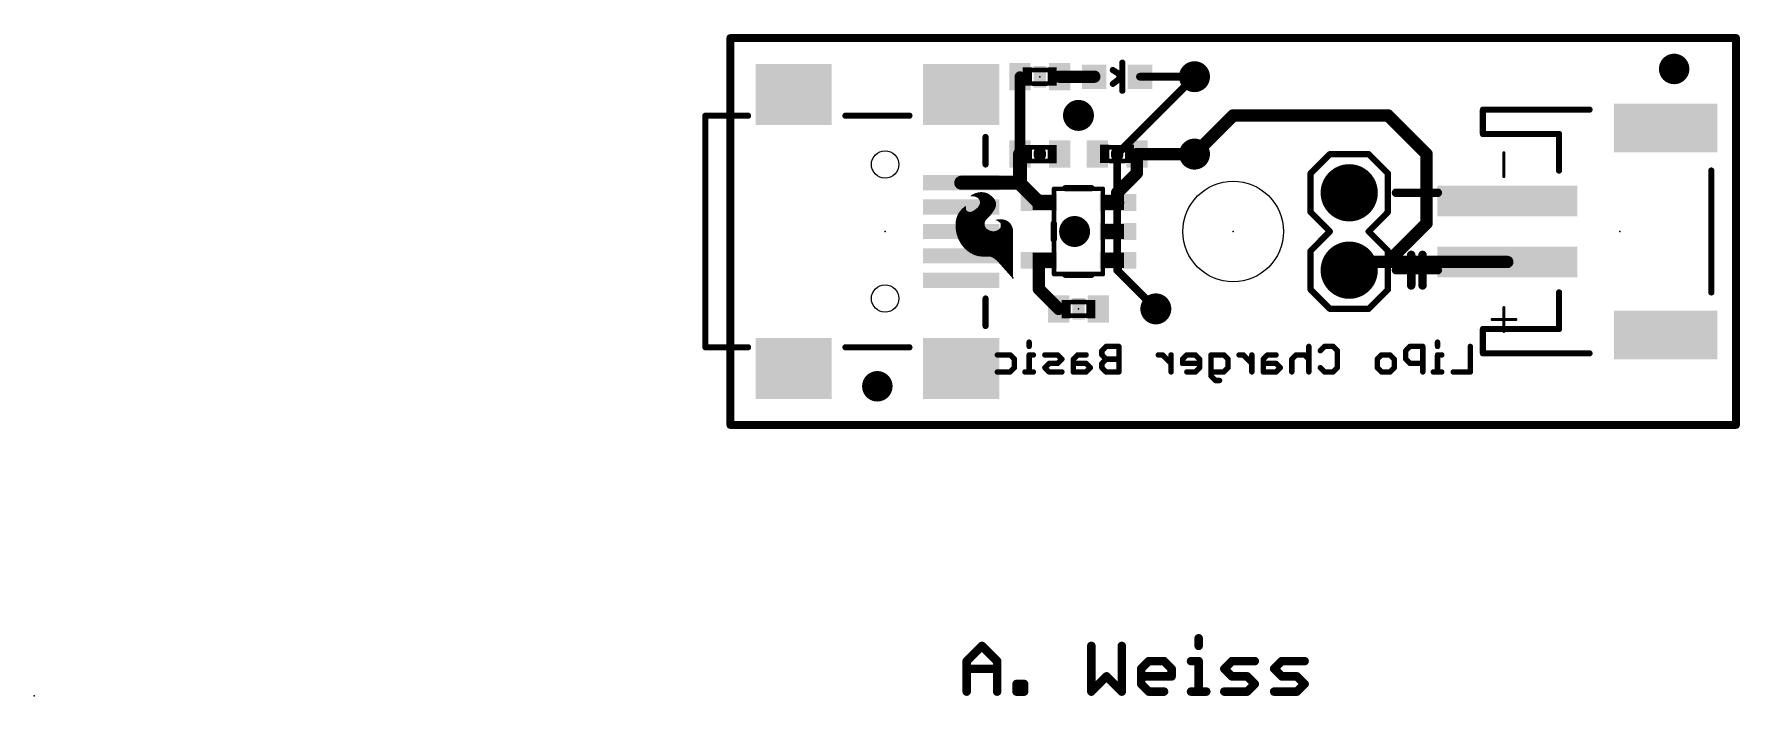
# Model space of a CAD drawing. Extents: x -22.9 to 33.1, y -8.9 to 12.8.
import ezdxf

# ---------------------------------------------------------------- set-up
doc = ezdxf.new("R2010")
doc.units = 0
for name, color, linetype in [('1', 12, 'CONTINUOUS'), ('16', 132, 'CONTINUOUS'), ('17', 110, 'CONTINUOUS'), ('18', 110, 'CONTINUOUS'), ('20', 53, 'CONTINUOUS'), ('21', 41, 'CONTINUOUS'), ('22', 40, 'CONTINUOUS'), ('23', 53, 'CONTINUOUS'), ('24', 53, 'CONTINUOUS'), ('51', 53, 'CONTINUOUS')]:
    doc.layers.add(name, color=color, linetype=linetype)

# ---------------------------------------------------------------- blocks, each defined once
blk = doc.blocks.new('RECT')
blk.add_solid([(-0.5, -0.5), (0.5, -0.5), (-0.5, 0.5), (0.5, 0.5)])
blk = doc.blocks.new('PIE')
at = {"const_width": 0.5}
blk.add_lwpolyline([(0, -0.25, 1), (0, 0.25, 1), (0, -0.25)], format="xyb", dxfattribs=at)
blk = doc.blocks.new('ROUNDP')
at = {"const_width": 0.5}
blk.add_lwpolyline([(0, -0.25, 1), (0, 0.25, 1), (0, -0.25)], format="xyb", dxfattribs=at)
blk = doc.blocks.new('ROUNDV')
at = {"const_width": 0.5}
blk.add_lwpolyline([(0, -0.25, 1), (0, 0.25, 1), (0, -0.25)], format="xyb", dxfattribs=at)

msp = doc.modelspace()

# ---------------------------------------------------------------- linework, layer by layer
at = {"layer": '1'}
for points, const_width in [([(0, 12.7), (33.02, 12.7)], 0.254), ([(0, 0), (0, 12.7)], 0.254), ([(33.02, 12.7), (33.02, 0)], 0.254), ([(9.51, 8.89), (9.51, 11.43)], 0.3556), ([(10.81, 11.43), (11.95, 11.43)], 0.4064), ([(15.24, 11.43), (13.45, 11.43)], 0.254), ([(9.51, 7.9199), (9.51, 8.89)], 0.4572), ([(13.35, 8.89), (15.24, 8.89)], 0.4064), ([(13.35, 8.27), (13.35, 8.89)], 0.4064), ([(12.7, 7.62), (13.35, 8.27)], 0.4064), ([(7.58, 7.95), (9.4799, 7.95)], 0.4572), ([(9.4799, 7.95), (9.51, 7.9199)], 0.4572), ([(9.51, 7.9199), (10.1299, 7.3)], 0.4572), ([(12.7, 7.3301), (12.7, 7.62)], 0.4064), ([(12.7301, 7.3), (12.7, 7.3301)], 0.4064), ([(10.1299, 4.4601), (10.1299, 5.4)], 0.4064), ([(12.7301, 5.0499), (12.7301, 5.4)], 0.254), ([(13.97, 3.81), (12.7301, 5.0499)], 0.254), ([(20.32, 5.08), (20.59, 5.35)], 0.4064), ([(20.59, 5.35), (25.51, 5.35)], 0.4064), ([(10.1299, 4.4601), (10.78, 3.81)], 0.4064), ([(33.02, 0), (0, 0)], 0.254)]:
    msp.add_lwpolyline(points, dxfattribs=dict(at, const_width=const_width))
for points, const_width in [([(0, 12.7635, 1), (0, 12.6365)], 0.127), ([(0.0635, 12.7, 1), (-0.0635, 12.7)], 0.127), ([(33.0835, 12.7, 1), (32.9565, 12.7)], 0.127), ([(33.02, 12.6365, 1), (33.02, 12.7635)], 0.127), ([(9.5989, 11.43, 1), (9.4211, 11.43)], 0.1778), ([(10.81, 11.5316, 1), (10.81, 11.3284)], 0.2032), ([(11.95, 11.3284, 1), (11.95, 11.5316)], 0.2032), ([(13.45, 11.4935, 1), (13.45, 11.3665)], 0.127), ([(15.24, 11.3665, 1), (15.24, 11.4935)], 0.127), ([(9.6243, 8.89, 1), (9.3957, 8.89)], 0.2286), ([(9.4211, 8.89, 1), (9.5989, 8.89)], 0.1778), ([(13.35, 8.9916, 1), (13.35, 8.7884)], 0.2032), ([(13.4516, 8.89, 1), (13.2484, 8.89)], 0.2032), ([(15.24, 8.7884, 1), (15.24, 8.9916)], 0.2032), ([(13.4218, 8.1982, 1), (13.2782, 8.3418)], 0.2032), ([(7.58, 8.0643, 1), (7.58, 7.8357)], 0.2286), ([(9.5607, 8.0308, 1), (9.3991, 7.8692)], 0.2286), ([(9.5908, 8.0007, 1), (9.4292, 7.8391)], 0.2286), ([(9.3957, 7.9199, 1), (9.6243, 7.9199)], 0.2286), ([(9.4292, 7.8391, 1), (9.5908, 8.0007)], 0.2286), ([(9.4799, 7.8357, 1), (9.4799, 8.0643)], 0.2286), ([(13.2484, 8.27, 1), (13.4516, 8.27)], 0.2032), ([(10.0491, 7.2192, 1), (10.2107, 7.3808)], 0.2286), ([(12.8016, 7.62, 1), (12.5984, 7.62)], 0.2032), ([(12.5984, 7.3301, 1), (12.8016, 7.3301)], 0.2032), ([(12.6282, 7.6918, 1), (12.7718, 7.5482)], 0.2032), ([(12.7718, 7.4019, 1), (12.6282, 7.2583)], 0.2032), ([(12.6583, 7.2282, 1), (12.8019, 7.3718)], 0.2032), ([(10.2315, 5.4, 1), (10.0283, 5.4)], 0.2032), ([(12.7936, 5.4, 1), (12.6666, 5.4)], 0.127), ([(12.775, 5.0948, 1), (12.6852, 5.005)], 0.127), ([(12.6666, 5.0499, 1), (12.7936, 5.0499)], 0.127), ([(20.2482, 5.1518, 1), (20.3918, 5.0082)], 0.2032), ([(20.59, 5.4516, 1), (20.59, 5.2484)], 0.2032), ([(20.6618, 5.2782, 1), (20.5182, 5.4218)], 0.2032), ([(25.51, 5.2484, 1), (25.51, 5.4516)], 0.2032), ([(10.0283, 4.4601, 1), (10.2315, 4.4601)], 0.2032), ([(10.2017, 4.5319, 1), (10.0581, 4.3883)], 0.2032), ([(10.7082, 3.7382, 1), (10.8518, 3.8818)], 0.2032), ([(13.9251, 3.7651, 1), (14.0149, 3.8549)], 0.127), ([(0, 0.0635, 1), (0, -0.0635)], 0.127), ([(-0.0635, 0, 1), (0.0635, 0)], 0.127), ([(32.9565, 0, 1), (33.0835, 0)], 0.127), ([(33.02, -0.0635, 1), (33.02, 0.0635)], 0.127)]:
    msp.add_lwpolyline(points, format="xyb", dxfattribs=dict(at, const_width=const_width))
at = {"layer": '16'}
for points, const_width in [([(0, 0), (0, 12.7)], 0.254), ([(0, 12.7), (33.02, 12.7)], 0.254), ([(33.02, 12.7), (33.02, 0)], 0.254), ([(12.7, 8.89), (15.24, 11.43)], 0.254), ([(15.24, 8.89), (16.51, 10.16)], 0.4064), ([(16.51, 10.16), (21.59, 10.16)], 0.4064), ([(21.59, 10.16), (22.86, 8.89)], 0.4064), ([(12.7, 5.08), (12.7, 8.89)], 0.254), ([(22.86, 8.89), (22.86, 6.62)], 0.4064), ([(22.86, 6.62), (21.59, 5.35)], 0.4064), ([(13.97, 3.81), (12.7, 5.08)], 0.254), ([(20.59, 5.35), (20.32, 5.08)], 0.4064), ([(21.59, 5.35), (20.59, 5.35)], 0.4064), ([(33.02, 0), (0, 0)], 0.254)]:
    msp.add_lwpolyline(points, dxfattribs=dict(at, const_width=const_width))
for points, const_width in [([(0.0635, 12.7, 1), (-0.0635, 12.7)], 0.127), ([(0, 12.7635, 1), (0, 12.6365)], 0.127), ([(33.0835, 12.7, 1), (32.9565, 12.7)], 0.127), ([(33.02, 12.6365, 1), (33.02, 12.7635)], 0.127), ([(15.2849, 11.3851, 1), (15.1951, 11.4749)], 0.127), ([(16.51, 10.2616, 1), (16.51, 10.0584)], 0.2032), ([(16.5818, 10.0882, 1), (16.4382, 10.2318)], 0.2032), ([(21.6618, 10.2318, 1), (21.5182, 10.0882)], 0.2032), ([(21.59, 10.0584, 1), (21.59, 10.2616)], 0.2032), ([(12.7635, 8.89, 1), (12.6365, 8.89)], 0.127), ([(12.6551, 8.9349, 1), (12.7449, 8.8451)], 0.127), ([(15.1682, 8.9618, 1), (15.3118, 8.8182)], 0.2032), ([(22.9616, 8.89, 1), (22.7584, 8.89)], 0.2032), ([(22.7882, 8.8182, 1), (22.9318, 8.9618)], 0.2032), ([(22.7584, 6.62, 1), (22.9616, 6.62)], 0.2032), ([(22.9318, 6.5482, 1), (22.7882, 6.6918)], 0.2032), ([(12.7449, 5.1249, 1), (12.6551, 5.0351)], 0.127), ([(12.6365, 5.08, 1), (12.7635, 5.08)], 0.127), ([(20.2482, 5.1518, 1), (20.3918, 5.0082)], 0.2032), ([(20.59, 5.4516, 1), (20.59, 5.2484)], 0.2032), ([(20.6618, 5.2782, 1), (20.5182, 5.4218)], 0.2032), ([(21.5182, 5.4218, 1), (21.6618, 5.2782)], 0.2032), ([(21.59, 5.2484, 1), (21.59, 5.4516)], 0.2032), ([(13.9251, 3.7651, 1), (14.0149, 3.8549)], 0.127), ([(0, 0.0635, 1), (0, -0.0635)], 0.127), ([(-0.0635, 0, 1), (0.0635, 0)], 0.127), ([(32.9565, 0, 1), (33.0835, 0)], 0.127), ([(33.02, -0.0635, 1), (33.02, 0.0635)], 0.127)]:
    msp.add_lwpolyline(points, format="xyb", dxfattribs=dict(at, const_width=const_width))
at = {"layer": '20', "const_width": 0.2032}
for points in [[(33.02, 12.7), (0, 12.7)], [(0, 12.7), (0, 0)], [(33.02, 0), (33.02, 12.7)], [(0, 0), (33.02, 0)]]:
    msp.add_lwpolyline(points, dxfattribs=at)
at = {"layer": '20', "const_width": 0.1016}
for points in [[(0, 12.7508, 1), (0, 12.6492)], [(0.0508, 12.7, 1), (-0.0508, 12.7)], [(33.0708, 12.7, 1), (32.9692, 12.7)], [(33.02, 12.6492, 1), (33.02, 12.7508)], [(0, 0.0508, 1), (0, -0.0508)], [(-0.0508, 0, 1), (0.0508, 0)], [(32.9692, 0, 1), (33.0708, 0)], [(33.02, -0.0508, 1), (33.02, 0.0508)]]:
    msp.add_lwpolyline(points, format="xyb", dxfattribs=at)
at = {"layer": '20'}
for centre, radius in [((5.08, 8.55), 0.45), ((16.51, 6.35), 1.651), ((5.08, 4.15), 0.45)]:
    msp.add_circle(centre, radius, dxfattribs=at)
at = {"layer": '21'}
for points, const_width in [([(12.87, 11.89), (12.87, 11.43)], 0.2032), ([(12.8546, 11.4554), (12.56, 11.6484)], 0.2032), ([(12.87, 11.43), (12.56, 11.1962)], 0.2032), ([(12.87, 10.97), (12.87, 11.43)], 0.2032), ([(3.78, 10.15), (5.88, 10.15)], 0.2032), ([(28.21, 10.35), (24.71, 10.35)], 0.2032), ([(24.71, 10.35), (24.71, 9.55)], 0.2032), ([(8.38, 9.45), (8.38, 8.55)], 0.2032), ([(24.71, 9.55), (27.21, 9.55)], 0.2032), ([(27.21, 9.55), (27.21, 8.35)], 0.2032), ([(10.16, 8.9205), (10.16, 8.8595)], 0.4064), ([(12.7, 8.8595), (12.7, 8.9205)], 0.4064), ([(32.21, 4.35), (32.21, 8.35)], 0.2032), ([(11.0006, 7.7724), (11.8594, 7.7724)], 0.2032), ([(21.8567, 7.6206), (22.8566, 7.6206)], 0.2794), ([(10.6196, 6.0816), (10.6196, 6.6184)], 0.2032), ([(22.3567, 5.5806), (22.3567, 4.5807)], 0.2794), ([(21.8567, 5.0806), (22.8566, 5.0806)], 0.2794), ([(11.8594, 4.9276), (11.0006, 4.9276)], 0.2032), ([(8.38, 4.15), (8.38, 3.25)], 0.2032), ([(27.21, 4.35), (27.21, 3.15)], 0.2032), ([(27.21, 3.15), (24.71, 3.15)], 0.2032), ([(24.71, 3.15), (24.71, 2.35)], 0.2032), ([(5.88, 2.55), (3.78, 2.55)], 0.2032), ([(24.71, 2.35), (28.21, 2.35)], 0.2032), ([(7.7597, -7.7504), (8.2597, -7.2504)], 0.2794), ([(8.2597, -7.2504), (8.7596, -7.7504)], 0.2794), ([(11.8526, -7.2504), (11.8526, -8.7503)], 0.2794), ([(12.8525, -8.7503), (12.8525, -7.2504)], 0.2794), ([(15.3769, -7.0004), (15.3769, -7.2504)], 0.2794), ([(7.7597, -8.7503), (7.7597, -7.7504)], 0.2794), ([(8.7596, -7.7504), (8.7596, -8.7503)], 0.2794), ([(13.4897, -8.0004), (13.7397, -7.7504)], 0.2794), ([(13.7397, -7.7504), (14.2397, -7.7504)], 0.2794), ([(14.2397, -7.7504), (14.4897, -8.0004)], 0.2794), ([(15.1269, -7.7504), (15.3769, -7.7504)], 0.2794), ([(15.3769, -7.7504), (15.3769, -8.7503)], 0.2794), ([(16.2183, -8.0004), (16.4683, -7.7504)], 0.2794), ([(16.4683, -7.7504), (17.2183, -7.7504)], 0.2794), ([(17.8555, -8.0004), (18.1055, -7.7504)], 0.2794), ([(18.1055, -7.7504), (18.8554, -7.7504)], 0.2794), ([(7.7597, -8.0004), (8.7596, -8.0004)], 0.2794), ([(9.3969, -8.7503), (9.3969, -8.5003)], 0.2794), ([(9.3969, -8.5003), (9.6468, -8.5003)], 0.2794), ([(9.6468, -8.5003), (9.6468, -8.7503)], 0.2794), ([(11.8526, -8.7503), (12.3526, -8.2503)], 0.2794), ([(12.3526, -8.2503), (12.8525, -8.7503)], 0.2794), ([(13.4897, -8.5003), (13.4897, -8.0004)], 0.2794), ([(14.4897, -8.2503), (13.4897, -8.2503)], 0.2794), ([(13.7397, -8.7503), (13.4897, -8.5003)], 0.2794), ([(14.4897, -8.0004), (14.4897, -8.2503)], 0.2794), ([(16.4683, -8.2503), (16.2183, -8.0004)], 0.2794), ([(16.9683, -8.2503), (16.4683, -8.2503)], 0.2794), ([(17.2183, -8.5003), (16.9683, -8.2503)], 0.2794), ([(16.9683, -8.7503), (17.2183, -8.5003)], 0.2794), ([(18.1055, -8.2503), (17.8555, -8.0004)], 0.2794), ([(18.6054, -8.2503), (18.1055, -8.2503)], 0.2794), ([(18.8554, -8.5003), (18.6054, -8.2503)], 0.2794), ([(18.6054, -8.7503), (18.8554, -8.5003)], 0.2794), ([(9.6468, -8.7503), (9.3969, -8.7503)], 0.2794), ([(14.2397, -8.7503), (13.7397, -8.7503)], 0.2794), ([(15.1269, -8.7503), (15.6269, -8.7503)], 0.2794), ([(16.2183, -8.7503), (16.9683, -8.7503)], 0.2794), ([(17.8555, -8.7503), (18.6054, -8.7503)], 0.2794)]:
    msp.add_lwpolyline(points, dxfattribs=dict(at, const_width=const_width))
for points, const_width in [([(12.9208, 11.89, 1), (12.8192, 11.89)], 0.1016), ([(12.5878, 11.6909, 1), (12.5322, 11.6059)], 0.1016), ([(12.5294, 11.2368, 1), (12.5906, 11.1556)], 0.1016), ([(12.9208, 11.43, 1), (12.8192, 11.43)], 0.1016), ([(12.8192, 11.43, 1), (12.9208, 11.43)], 0.1016), ([(12.8268, 11.4129, 1), (12.8824, 11.4979)], 0.1016), ([(12.9006, 11.3894, 1), (12.8394, 11.4706)], 0.1016), ([(12.8192, 10.97, 1), (12.9208, 10.97)], 0.1016), ([(3.78, 10.2008, 1), (3.78, 10.0992)], 0.1016), ([(5.88, 10.0992, 1), (5.88, 10.2008)], 0.1016), ([(24.71, 10.4008, 1), (24.71, 10.2992)], 0.1016), ([(24.7608, 10.35, 1), (24.6592, 10.35)], 0.1016), ([(28.21, 10.2992, 1), (28.21, 10.4008)], 0.1016), ([(8.4308, 9.45, 1), (8.3292, 9.45)], 0.1016), ([(24.71, 9.6008, 1), (24.71, 9.4992)], 0.1016), ([(24.6592, 9.55, 1), (24.7608, 9.55)], 0.1016), ([(27.2608, 9.55, 1), (27.1592, 9.55)], 0.1016), ([(27.21, 9.4992, 1), (27.21, 9.6008)], 0.1016), ([(10.2616, 8.9205, 1), (10.0584, 8.9205)], 0.2032), ([(12.8016, 8.9205, 1), (12.5984, 8.9205)], 0.2032), ([(8.3292, 8.55, 1), (8.4308, 8.55)], 0.1016), ([(10.0584, 8.8595, 1), (10.2616, 8.8595)], 0.2032), ([(12.5984, 8.8595, 1), (12.8016, 8.8595)], 0.2032), ([(32.2608, 8.35, 1), (32.1592, 8.35)], 0.1016), ([(11.0006, 7.8232, 1), (11.0006, 7.7216)], 0.1016), ([(11.8594, 7.7216, 1), (11.8594, 7.8232)], 0.1016), ([(27.1592, 8.35, 1), (27.2608, 8.35)], 0.1016), ([(21.8567, 7.6905, 1), (21.8567, 7.5508)], 0.1397), ([(22.8566, 7.5508, 1), (22.8566, 7.6905)], 0.1397), ([(10.6704, 6.6184, 1), (10.5688, 6.6184)], 0.1016), ([(10.5688, 6.0816, 1), (10.6704, 6.0816)], 0.1016), ([(22.4265, 5.5806, 1), (22.2868, 5.5806)], 0.1397), ([(21.8567, 5.1505, 1), (21.8567, 5.0108)], 0.1397), ([(22.8566, 5.0108, 1), (22.8566, 5.1505)], 0.1397), ([(11.0006, 4.9784, 1), (11.0006, 4.8768)], 0.1016), ([(11.8594, 4.8768, 1), (11.8594, 4.9784)], 0.1016), ([(22.2868, 4.5807, 1), (22.4265, 4.5807)], 0.1397), ([(8.4308, 4.15, 1), (8.3292, 4.15)], 0.1016), ([(27.2608, 4.35, 1), (27.1592, 4.35)], 0.1016), ([(32.1592, 4.35, 1), (32.2608, 4.35)], 0.1016), ([(8.3292, 3.25, 1), (8.4308, 3.25)], 0.1016), ([(24.71, 3.2008, 1), (24.71, 3.0992)], 0.1016), ([(24.7608, 3.15, 1), (24.6592, 3.15)], 0.1016), ([(27.1592, 3.15, 1), (27.2608, 3.15)], 0.1016), ([(27.21, 3.0992, 1), (27.21, 3.2008)], 0.1016), ([(3.78, 2.6008, 1), (3.78, 2.4992)], 0.1016), ([(5.88, 2.4992, 1), (5.88, 2.6008)], 0.1016), ([(24.71, 2.4008, 1), (24.71, 2.2992)], 0.1016), ([(24.6592, 2.35, 1), (24.7608, 2.35)], 0.1016), ([(28.21, 2.2992, 1), (28.21, 2.4008)], 0.1016), ([(8.3091, -7.201, 1), (8.2103, -7.2998)], 0.1397), ([(8.3091, -7.2998, 1), (8.2103, -7.201)], 0.1397), ([(11.9224, -7.2504, 1), (11.7827, -7.2504)], 0.1397), ([(12.9224, -7.2504, 1), (12.7827, -7.2504)], 0.1397), ([(15.4467, -7.0004, 1), (15.307, -7.0004)], 0.1397), ([(15.307, -7.2504, 1), (15.4467, -7.2504)], 0.1397), ([(7.8296, -7.7504, 1), (7.6899, -7.7504)], 0.1397), ([(7.7103, -7.701, 1), (7.8091, -7.7998)], 0.1397), ([(8.8295, -7.7504, 1), (8.6898, -7.7504)], 0.1397), ([(8.7102, -7.7998, 1), (8.809, -7.701)], 0.1397), ([(13.7397, -7.6805, 1), (13.7397, -7.8202)], 0.1397), ([(13.7891, -7.7998, 1), (13.6903, -7.701)], 0.1397), ([(14.2891, -7.701, 1), (14.1903, -7.7998)], 0.1397), ([(14.2397, -7.8202, 1), (14.2397, -7.6805)], 0.1397), ([(15.1269, -7.6805, 1), (15.1269, -7.8202)], 0.1397), ([(15.4467, -7.7504, 1), (15.307, -7.7504)], 0.1397), ([(15.3769, -7.8202, 1), (15.3769, -7.6805)], 0.1397), ([(16.4683, -7.6805, 1), (16.4683, -7.8202)], 0.1397), ([(16.5177, -7.7998, 1), (16.4189, -7.701)], 0.1397), ([(17.2183, -7.8202, 1), (17.2183, -7.6805)], 0.1397), ([(18.1055, -7.6805, 1), (18.1055, -7.8202)], 0.1397), ([(18.1549, -7.7998, 1), (18.0561, -7.701)], 0.1397), ([(18.8554, -7.8202, 1), (18.8554, -7.6805)], 0.1397), ([(7.7597, -7.9305, 1), (7.7597, -8.0702)], 0.1397), ([(8.7596, -8.0702, 1), (8.7596, -7.9305)], 0.1397), ([(9.4667, -8.5003, 1), (9.327, -8.5003)], 0.1397), ([(9.3969, -8.4305, 1), (9.3969, -8.5702)], 0.1397), ([(9.7167, -8.5003, 1), (9.577, -8.5003)], 0.1397), ([(9.6468, -8.5702, 1), (9.6468, -8.4305)], 0.1397), ([(12.4019, -8.2009, 1), (12.3032, -8.2997)], 0.1397), ([(12.4019, -8.2997, 1), (12.3032, -8.2009)], 0.1397), ([(13.4897, -8.1805, 1), (13.4897, -8.3202)], 0.1397), ([(13.5596, -8.0004, 1), (13.4199, -8.0004)], 0.1397), ([(13.4404, -7.951, 1), (13.5391, -8.0498)], 0.1397), ([(13.5391, -8.4509, 1), (13.4404, -8.5497)], 0.1397), ([(14.5595, -8.0004, 1), (14.4198, -8.0004)], 0.1397), ([(14.4198, -8.2503, 1), (14.5595, -8.2503)], 0.1397), ([(14.4403, -8.0498, 1), (14.5391, -7.951)], 0.1397), ([(14.4897, -8.3202, 1), (14.4897, -8.1805)], 0.1397), ([(16.2677, -7.951, 1), (16.1689, -8.0498)], 0.1397), ([(16.1689, -7.951, 1), (16.2677, -8.0498)], 0.1397), ([(16.4683, -8.1805, 1), (16.4683, -8.3202)], 0.1397), ([(16.4189, -8.2997, 1), (16.5177, -8.2009)], 0.1397), ([(17.0177, -8.2009, 1), (16.9189, -8.2997)], 0.1397), ([(16.9683, -8.3202, 1), (16.9683, -8.1805)], 0.1397), ([(17.2677, -8.5497, 1), (17.1689, -8.4509)], 0.1397), ([(17.1689, -8.5497, 1), (17.2677, -8.4509)], 0.1397), ([(17.9049, -7.951, 1), (17.8061, -8.0498)], 0.1397), ([(17.8061, -7.951, 1), (17.9049, -8.0498)], 0.1397), ([(18.1055, -8.1805, 1), (18.1055, -8.3202)], 0.1397), ([(18.0561, -8.2997, 1), (18.1549, -8.2009)], 0.1397), ([(18.6548, -8.2009, 1), (18.556, -8.2997)], 0.1397), ([(18.6054, -8.3202, 1), (18.6054, -8.1805)], 0.1397), ([(18.9048, -8.5497, 1), (18.806, -8.4509)], 0.1397), ([(18.806, -8.5497, 1), (18.9048, -8.4509)], 0.1397), ([(7.6899, -8.7503, 1), (7.8296, -8.7503)], 0.1397), ([(8.6898, -8.7503, 1), (8.8295, -8.7503)], 0.1397), ([(9.3969, -8.6805, 1), (9.3969, -8.8202)], 0.1397), ([(9.327, -8.7503, 1), (9.4667, -8.7503)], 0.1397), ([(9.577, -8.7503, 1), (9.7167, -8.7503)], 0.1397), ([(9.6468, -8.8202, 1), (9.6468, -8.6805)], 0.1397), ([(11.8032, -8.7009, 1), (11.902, -8.7997)], 0.1397), ([(11.7827, -8.7503, 1), (11.9224, -8.7503)], 0.1397), ([(12.7827, -8.7503, 1), (12.9224, -8.7503)], 0.1397), ([(12.8031, -8.7997, 1), (12.9019, -8.7009)], 0.1397), ([(13.4199, -8.5003, 1), (13.5596, -8.5003)], 0.1397), ([(13.7397, -8.6805, 1), (13.7397, -8.8202)], 0.1397), ([(13.6903, -8.7997, 1), (13.7891, -8.7009)], 0.1397), ([(14.2397, -8.8202, 1), (14.2397, -8.6805)], 0.1397), ([(15.1269, -8.6805, 1), (15.1269, -8.8202)], 0.1397), ([(15.307, -8.7503, 1), (15.4467, -8.7503)], 0.1397), ([(15.6269, -8.8202, 1), (15.6269, -8.6805)], 0.1397), ([(16.2183, -8.6805, 1), (16.2183, -8.8202)], 0.1397), ([(16.9189, -8.7009, 1), (17.0177, -8.7997)], 0.1397), ([(16.9683, -8.8202, 1), (16.9683, -8.6805)], 0.1397), ([(17.8555, -8.6805, 1), (17.8555, -8.8202)], 0.1397), ([(18.556, -8.7009, 1), (18.6548, -8.7997)], 0.1397), ([(18.6054, -8.8202, 1), (18.6054, -8.6805)], 0.1397)]:
    msp.add_lwpolyline(points, format="xyb", dxfattribs=dict(at, const_width=const_width))
at = {"layer": '22'}
for points, const_width in [([(19.05, 8.255), (19.685, 8.89)], 0.2032), ([(19.685, 8.89), (20.955, 8.89)], 0.2032), ([(20.955, 8.89), (21.59, 8.255)], 0.2032), ([(19.05, 8.255), (19.05, 6.985)], 0.2032), ([(21.59, 6.985), (21.59, 8.255)], 0.2032), ([(7.9654, 7.5159), (7.9044, 7.5159)], 0.0254), ([(7.9044, 7.5159), (7.9045, 7.5159)], 0.0254), ([(7.9045, 7.5159), (7.907, 7.5184)], 0.0254), ([(7.907, 7.5184), (7.9505, 7.5522)], 0.0254), ([(7.907, 7.5184), (8.546, 7.5184)], 0.0254), ([(7.9397, 7.5438), (8.5108, 7.5438)], 0.0254), ([(7.9505, 7.5522), (8.0009, 7.5743)], 0.0254), ([(8.0183, 7.51), (7.9654, 7.5159)], 0.0254), ([(7.9893, 7.5692), (8.4708, 7.5692)], 0.0254), ([(8.0009, 7.5743), (8.0365, 7.5895)], 0.0254), ([(8.0695, 7.4955), (8.0183, 7.51)], 0.0254), ([(8.0365, 7.5895), (8.0594, 7.5997)], 0.0254), ([(8.048, 7.5946), (8.4198, 7.5946)], 0.0254), ([(8.0594, 7.5997), (8.1471, 7.6217)], 0.0254), ([(8.1203, 7.4685), (8.0695, 7.4955)], 0.0254), ([(8.0742, 7.493), (8.5771, 7.493)], 0.0254), ([(8.1623, 7.4293), (8.1203, 7.4685)], 0.0254), ([(8.1213, 7.4676), (8.6039, 7.4676)], 0.0254), ([(8.1406, 7.62), (8.337, 7.62)], 0.0254), ([(8.1471, 7.6217), (8.2372, 7.6302)], 0.0254), ([(8.1484, 7.4422), (8.6308, 7.4422)], 0.0254), ([(8.1926, 7.3804), (8.1623, 7.4293)], 0.0254), ([(8.17, 7.4168), (8.6498, 7.4168)], 0.0254), ([(8.1858, 7.3914), (8.6679, 7.3914)], 0.0254), ([(8.2092, 7.3254), (8.1926, 7.3804)], 0.0254), ([(8.197, 7.366), (8.6817, 7.366)], 0.0254), ([(8.2041, 7.2593), (8.2106, 7.292)], 0.0254), ([(8.2046, 7.3406), (8.6915, 7.3406)], 0.0254), ([(8.2106, 7.292), (8.2092, 7.3254)], 0.0254), ([(8.2096, 7.3152), (8.7013, 7.3152)], 0.0254), ([(8.2102, 7.2898), (8.7057, 7.2898)], 0.0254), ([(8.2372, 7.6302), (8.3241, 7.6236)], 0.0254), ([(8.3241, 7.6236), (8.4081, 7.6004)], 0.0254), ([(8.4081, 7.6004), (8.4861, 7.5616)], 0.0254), ([(8.4861, 7.5616), (8.5638, 7.5056)], 0.0254), ([(8.5638, 7.5056), (8.6334, 7.4397)], 0.0254), ([(8.6334, 7.4397), (8.6765, 7.3793)], 0.0254), ([(8.6765, 7.3793), (8.7033, 7.3101)], 0.0254), ([(8.7033, 7.3101), (8.7119, 7.2364)], 0.0254), ([(23.2283, 7.6206), (22.2284, 7.6206)], 0.2794), ([(7.4117, 6.67), (7.4324, 6.774)], 0.0254), ([(7.4238, 6.731), (8.3818, 6.731)], 0.0254), ([(7.4289, 6.7564), (8.4034, 6.7564)], 0.0254), ([(7.4324, 6.774), (7.4682, 6.8738)], 0.0254), ([(7.4352, 6.7818), (8.4267, 6.7818)], 0.0254), ([(7.4443, 6.8072), (8.4506, 6.8072)], 0.0254), ([(7.4534, 6.8326), (8.4746, 6.8326)], 0.0254), ([(7.4625, 6.858), (8.4985, 6.858)], 0.0254), ([(7.4682, 6.8738), (7.5183, 6.9672)], 0.0254), ([(7.4733, 6.8834), (8.5224, 6.8834)], 0.0254), ([(7.487, 6.9088), (8.5464, 6.9088)], 0.0254), ([(7.5006, 6.9342), (8.5661, 6.9342)], 0.0254), ([(7.5142, 6.9596), (8.5832, 6.9596)], 0.0254), ([(7.5183, 6.9672), (7.6089, 7.0809)], 0.0254), ([(7.5325, 6.985), (7.8181, 6.985)], 0.0254), ([(7.5527, 7.0104), (7.7719, 7.0104)], 0.0254), ([(7.573, 7.0358), (7.7456, 7.0358)], 0.0254), ([(7.5932, 7.0612), (7.727, 7.0612)], 0.0254), ([(7.6089, 7.0809), (7.7215, 7.173)], 0.0254), ([(7.6159, 7.0866), (7.7215, 7.0866)], 0.0254), ([(7.6469, 7.112), (7.7215, 7.112)], 0.0254), ([(7.678, 7.1374), (7.7215, 7.1374)], 0.0254), ([(7.709, 7.1628), (7.7215, 7.1628)], 0.0254), ([(7.7215, 7.173), (7.7215, 7.0841)], 0.0254), ([(7.7215, 7.0841), (7.7235, 7.0696)], 0.0254), ([(7.7235, 7.0696), (7.7292, 7.0561)], 0.0254), ([(7.7292, 7.0561), (7.7588, 7.0194)], 0.0254), ([(7.7588, 7.0194), (7.7977, 6.9926)], 0.0254), ([(7.7977, 6.9926), (7.8181, 6.985)], 0.0254), ([(7.8181, 6.985), (7.8753, 6.9789)], 0.0254), ([(7.8753, 6.9789), (7.9319, 6.9893)], 0.0254), ([(7.9086, 6.985), (8.6003, 6.985)], 0.0254), ([(7.9319, 6.9893), (7.9832, 7.0155)], 0.0254), ([(7.9732, 7.0104), (8.6175, 7.0104)], 0.0254), ([(7.9832, 7.0155), (8.0746, 7.0815)], 0.0254), ([(8.0113, 7.0358), (8.6346, 7.0358)], 0.0254), ([(8.0465, 7.0612), (8.6517, 7.0612)], 0.0254), ([(8.0746, 7.0815), (8.117, 7.1179)], 0.0254), ([(8.0805, 7.0866), (8.6689, 7.0866)], 0.0254), ([(8.1101, 7.112), (8.6812, 7.112)], 0.0254), ([(8.117, 7.1179), (8.1533, 7.1603)], 0.0254), ([(8.1337, 7.1374), (8.6916, 7.1374)], 0.0254), ([(8.1533, 7.1603), (8.1826, 7.2078)], 0.0254), ([(8.1548, 7.1628), (8.7019, 7.1628)], 0.0254), ([(8.1705, 7.1882), (8.7054, 7.1882)], 0.0254), ([(8.1826, 7.2078), (8.2041, 7.2593)], 0.0254), ([(8.185, 7.2136), (8.7088, 7.2136)], 0.0254), ([(8.1956, 7.239), (8.7116, 7.239)], 0.0254), ([(8.2051, 7.2644), (8.7086, 7.2644)], 0.0254), ([(8.3716, 6.7191), (8.3461, 6.6658)], 0.0254), ([(8.4099, 6.764), (8.3716, 6.7191)], 0.0254), ([(8.5554, 6.9184), (8.4099, 6.764)], 0.0254), ([(8.674, 7.0942), (8.5554, 6.9184)], 0.0254), ([(8.702, 7.1629), (8.674, 7.0942)], 0.0254), ([(8.7119, 7.2364), (8.702, 7.1629)], 0.0254), ([(8.7248, 6.7234), (8.7731, 6.731)], 0.0254), ([(8.7425, 6.7251), (8.7248, 6.7234)], 0.0254), ([(8.7599, 6.7216), (8.7425, 6.7251)], 0.0254), ([(8.7756, 6.7132), (8.7599, 6.7216)], 0.0254), ([(8.7731, 6.731), (8.8671, 6.7384)], 0.0254), ([(8.7731, 6.731), (8.9611, 6.731)], 0.0254), ([(8.8595, 6.6523), (8.7756, 6.7132)], 0.0254), ([(8.8671, 6.7384), (8.9611, 6.731)], 0.0254), ([(8.9611, 6.731), (9.031, 6.7126)], 0.0254), ([(9.031, 6.7126), (9.0958, 6.6805)], 0.0254), ([(19.05, 6.985), (19.685, 6.35)], 0.2032), ([(20.955, 6.35), (21.59, 6.985)], 0.2032), ([(7.4057, 6.4772), (7.4117, 6.67)], 0.0254), ([(7.4345, 6.2865), (7.4057, 6.4772)], 0.0254), ([(7.4057, 6.477), (8.3706, 6.477)], 0.0254), ([(7.4065, 6.5024), (8.3563, 6.5024)], 0.0254), ([(7.4073, 6.5278), (8.3474, 6.5278)], 0.0254), ([(7.408, 6.5532), (8.3396, 6.5532)], 0.0254), ([(7.4088, 6.5786), (8.3376, 6.5786)], 0.0254), ([(7.4095, 6.4516), (8.388, 6.4516)], 0.0254), ([(7.4096, 6.604), (8.3357, 6.604)], 0.0254), ([(7.4104, 6.6294), (8.3394, 6.6294)], 0.0254), ([(7.4112, 6.6548), (8.3441, 6.6548)], 0.0254), ([(7.4134, 6.4262), (8.4141, 6.4262)], 0.0254), ([(7.4137, 6.6802), (8.353, 6.6802)], 0.0254), ([(7.4172, 6.4008), (8.4473, 6.4008)], 0.0254), ([(7.4188, 6.7056), (8.3651, 6.7056)], 0.0254), ([(7.4211, 6.3754), (8.4945, 6.3754)], 0.0254), ([(7.4249, 6.35), (8.5862, 6.35)], 0.0254), ([(7.4288, 6.3246), (9.2709, 6.3246)], 0.0254), ([(7.4326, 6.2992), (9.2709, 6.2992)], 0.0254), ([(7.4973, 6.1041), (7.4345, 6.2865)], 0.0254), ([(7.4389, 6.2738), (9.2709, 6.2738)], 0.0254), ([(7.4476, 6.2484), (9.2709, 6.2484)], 0.0254), ([(7.4564, 6.223), (9.2709, 6.223)], 0.0254), ([(7.4651, 6.1976), (9.2709, 6.1976)], 0.0254), ([(7.4739, 6.1722), (9.2709, 6.1722)], 0.0254), ([(8.3461, 6.6658), (8.3354, 6.6077)], 0.0254), ([(8.3354, 6.6077), (8.34, 6.5488)], 0.0254), ([(8.34, 6.5488), (8.3596, 6.4931)], 0.0254), ([(8.3596, 6.4931), (8.393, 6.4444)], 0.0254), ([(8.393, 6.4444), (8.4378, 6.4059)], 0.0254), ([(8.4378, 6.4059), (8.4942, 6.3755)], 0.0254), ([(8.4942, 6.3755), (8.5549, 6.355)], 0.0254), ([(8.5549, 6.355), (8.6182, 6.3449)], 0.0254), ([(8.6182, 6.3449), (8.6922, 6.3486)], 0.0254), ([(8.6922, 6.3486), (8.763, 6.3702)], 0.0254), ([(8.6968, 6.35), (9.2705, 6.35)], 0.0254), ([(8.763, 6.3702), (8.8264, 6.4084)], 0.0254), ([(8.7716, 6.3754), (9.2683, 6.3754)], 0.0254), ([(8.7861, 6.7056), (9.0451, 6.7056)], 0.0254), ([(8.8138, 6.4008), (9.2662, 6.4008)], 0.0254), ([(8.8211, 6.6802), (9.0962, 6.6802)], 0.0254), ([(8.8264, 6.4084), (8.8601, 6.4438)], 0.0254), ([(8.8434, 6.4262), (9.2641, 6.4262)], 0.0254), ([(8.8561, 6.6548), (9.1288, 6.6548)], 0.0254), ([(8.8733, 6.6389), (8.8595, 6.6523)], 0.0254), ([(8.8601, 6.4438), (8.8823, 6.4872)], 0.0254), ([(8.8641, 6.4516), (9.2569, 6.4516)], 0.0254), ([(8.8823, 6.6218), (8.8733, 6.6389)], 0.0254), ([(8.8771, 6.477), (9.2492, 6.477)], 0.0254), ([(8.8783, 6.6294), (9.1585, 6.6294)], 0.0254), ([(8.8922, 6.5773), (8.8823, 6.6218)], 0.0254), ([(8.8823, 6.4872), (8.8922, 6.5317)], 0.0254), ([(8.8857, 6.5024), (9.2416, 6.5024)], 0.0254), ([(8.8863, 6.604), (9.1802, 6.604)], 0.0254), ([(8.8914, 6.5278), (9.229, 6.5278)], 0.0254), ([(8.8919, 6.5786), (9.2012, 6.5786)], 0.0254), ([(8.8922, 6.5317), (8.8922, 6.5773)], 0.0254), ([(8.8922, 6.5532), (9.2151, 6.5532)], 0.0254), ([(9.0958, 6.6805), (9.1528, 6.6361)], 0.0254), ([(9.1528, 6.6361), (9.1998, 6.5811)], 0.0254), ([(9.1998, 6.5811), (9.2399, 6.5079)], 0.0254), ([(9.2399, 6.5079), (9.2639, 6.428)], 0.0254), ([(9.2639, 6.428), (9.2709, 6.3449)], 0.0254), ([(9.2709, 6.3449), (9.2709, 4.8285)], 0.0254), ([(19.685, 6.35), (19.05, 5.715)], 0.2032), ([(21.59, 5.715), (20.955, 6.35)], 0.2032), ([(7.4826, 6.1468), (9.2709, 6.1468)], 0.0254), ([(7.4914, 6.1214), (9.2709, 6.1214)], 0.0254), ([(7.592, 5.936), (7.4973, 6.1041)], 0.0254), ([(7.5019, 6.096), (9.2709, 6.096)], 0.0254), ([(7.5162, 6.0706), (9.2709, 6.0706)], 0.0254), ([(7.5305, 6.0452), (9.2709, 6.0452)], 0.0254), ([(7.5448, 6.0198), (9.2709, 6.0198)], 0.0254), ([(7.5591, 5.9944), (9.2709, 5.9944)], 0.0254), ([(7.5734, 5.969), (9.2709, 5.969)], 0.0254), ([(7.5877, 5.9436), (9.2709, 5.9436)], 0.0254), ([(7.6804, 5.8253), (7.592, 5.936)], 0.0254), ([(7.6062, 5.9182), (9.2709, 5.9182)], 0.0254), ([(7.6265, 5.8928), (9.2709, 5.8928)], 0.0254), ([(7.6468, 5.8674), (9.2709, 5.8674)], 0.0254), ([(7.6671, 5.842), (9.2709, 5.842)], 0.0254), ([(7.7836, 5.7281), (7.6804, 5.8253)], 0.0254), ([(7.6897, 5.8166), (9.2709, 5.8166)], 0.0254), ([(7.7166, 5.7912), (9.2709, 5.7912)], 0.0254), ([(7.7436, 5.7658), (9.2709, 5.7658)], 0.0254), ([(7.7705, 5.7404), (9.2709, 5.7404)], 0.0254), ([(7.8993, 5.6464), (7.7836, 5.7281)], 0.0254), ([(7.8022, 5.715), (9.2709, 5.715)], 0.0254), ([(7.8381, 5.6896), (9.2709, 5.6896)], 0.0254), ([(7.8741, 5.6642), (9.2709, 5.6642)], 0.0254), ([(8.0223, 5.5864), (7.8993, 5.6464)], 0.0254), ([(7.9149, 5.6388), (9.2709, 5.6388)], 0.0254), ([(7.967, 5.6134), (9.2709, 5.6134)], 0.0254), ([(19.05, 5.715), (19.05, 4.445)], 0.2032), ([(21.59, 4.445), (21.59, 5.715)], 0.2032), ([(22.7283, 5.5806), (22.7283, 4.5807)], 0.2794), ([(8.0191, 5.588), (9.2709, 5.588)], 0.0254), ([(8.1542, 5.5496), (8.0223, 5.5864)], 0.0254), ([(8.1076, 5.5626), (9.2709, 5.5626)], 0.0254), ([(8.2905, 5.5372), (8.1542, 5.5496)], 0.0254), ([(8.5191, 5.5372), (8.2905, 5.5372)], 0.0254), ([(8.2905, 5.5372), (9.2709, 5.5372)], 0.0254), ([(8.5581, 5.5304), (8.5191, 5.5372)], 0.0254), ([(8.5953, 5.5169), (8.5581, 5.5304)], 0.0254), ([(8.6965, 5.4567), (8.5953, 5.5169)], 0.0254), ([(8.6039, 5.5118), (9.2709, 5.5118)], 0.0254), ([(8.6466, 5.4864), (9.2709, 5.4864)], 0.0254), ([(8.6893, 5.461), (9.2709, 5.461)], 0.0254), ([(8.7833, 5.3772), (8.6965, 5.4567)], 0.0254), ([(8.7196, 5.4356), (9.2709, 5.4356)], 0.0254), ([(8.7473, 5.4102), (9.2709, 5.4102)], 0.0254), ([(8.775, 5.3848), (9.2709, 5.3848)], 0.0254), ([(9.2709, 4.8285), (8.7833, 5.3772)], 0.0254), ([(8.7991, 5.3594), (9.2709, 5.3594)], 0.0254), ([(8.8217, 5.334), (9.2709, 5.334)], 0.0254), ([(8.8443, 5.3086), (9.2709, 5.3086)], 0.0254), ([(8.8668, 5.2832), (9.2709, 5.2832)], 0.0254), ([(8.8894, 5.2578), (9.2709, 5.2578)], 0.0254), ([(8.912, 5.2324), (9.2709, 5.2324)], 0.0254), ([(8.9345, 5.207), (9.2709, 5.207)], 0.0254), ([(8.9571, 5.1816), (9.2709, 5.1816)], 0.0254), ([(8.9797, 5.1562), (9.2709, 5.1562)], 0.0254), ([(9.0023, 5.1308), (9.2709, 5.1308)], 0.0254), ([(9.0248, 5.1054), (9.2709, 5.1054)], 0.0254), ([(9.0474, 5.08), (9.2709, 5.08)], 0.0254), ([(9.07, 5.0546), (9.2709, 5.0546)], 0.0254), ([(9.0926, 5.0292), (9.2709, 5.0292)], 0.0254), ([(23.2283, 5.0806), (22.2284, 5.0806)], 0.2794), ([(9.1151, 5.0038), (9.2709, 5.0038)], 0.0254), ([(9.1377, 4.9784), (9.2709, 4.9784)], 0.0254), ([(9.1603, 4.953), (9.2709, 4.953)], 0.0254), ([(9.1828, 4.9276), (9.2709, 4.9276)], 0.0254), ([(9.2054, 4.9022), (9.2709, 4.9022)], 0.0254), ([(9.228, 4.8768), (9.2709, 4.8768)], 0.0254), ([(9.2506, 4.8514), (9.2709, 4.8514)], 0.0254), ([(19.05, 4.445), (19.685, 3.81)], 0.2032), ([(20.955, 3.81), (21.59, 4.445)], 0.2032), ([(19.685, 3.81), (20.955, 3.81)], 0.2032), ([(9.8107, 2.7186), (9.8107, 2.5788)], 0.1778), ([(23.2198, 2.7186), (23.2198, 2.5788)], 0.1778), ([(8.7675, 2.2992), (9.187, 2.2992)], 0.1778), ([(9.187, 2.2992), (9.3268, 2.1594)], 0.1778), ([(9.3268, 2.1594), (9.3268, 1.8797)], 0.1778), ([(9.9505, 2.2992), (9.8107, 2.2992)], 0.1778), ([(9.8107, 2.2992), (9.8107, 1.7399)], 0.1778), ([(10.7462, 2.2992), (10.3267, 2.2992)], 0.1778), ([(10.886, 2.1594), (10.7462, 2.2992)], 0.1778), ([(10.7462, 2.0195), (10.886, 2.1594)], 0.1778), ([(11.4021, 2.2992), (11.2622, 2.1594)], 0.1778), ([(11.2622, 2.1594), (11.2622, 1.7399)], 0.1778), ([(11.6817, 2.2992), (11.4021, 2.2992)], 0.1778), ([(12.3376, 2.5788), (12.1978, 2.439)], 0.1778), ([(12.1978, 2.439), (12.1978, 2.2992)], 0.1778), ([(12.1978, 2.2992), (12.3376, 2.1594)], 0.1778), ([(12.3376, 2.1594), (12.1978, 2.0195)], 0.1778), ([(12.757, 2.5788), (12.3376, 2.5788)], 0.1778), ([(12.757, 2.1594), (12.3376, 2.1594)], 0.1778), ([(12.757, 1.7399), (12.757, 2.5788)], 0.1778), ([(14.1925, 2.2992), (14.0527, 2.2992)], 0.1778), ([(14.4722, 2.0195), (14.1925, 2.2992)], 0.1778), ([(14.4722, 1.7399), (14.4722, 2.2992)], 0.1778), ([(14.9882, 2.2992), (14.8484, 2.1594)], 0.1778), ([(14.8484, 2.1594), (14.8484, 2.0195)], 0.1778), ([(15.2679, 2.2992), (14.9882, 2.2992)], 0.1778), ([(15.4077, 2.1594), (15.2679, 2.2992)], 0.1778), ([(15.4077, 1.8797), (15.4077, 2.1594)], 0.1778), ([(15.7839, 1.6001), (15.7839, 2.2992)], 0.1778), ([(15.7839, 2.2992), (16.2034, 2.2992)], 0.1778), ([(16.2034, 2.2992), (16.3432, 2.1594)], 0.1778), ([(16.3432, 2.1594), (16.3432, 1.8797)], 0.1778), ([(16.8432, 2.2992), (16.7033, 2.2992)], 0.1778), ([(17.1228, 2.0195), (16.8432, 2.2992)], 0.1778), ([(17.1228, 1.7399), (17.1228, 2.2992)], 0.1778), ([(17.6389, 2.2992), (17.499, 2.1594)], 0.1778), ([(17.499, 2.1594), (17.499, 1.7399)], 0.1778), ([(17.9185, 2.2992), (17.6389, 2.2992)], 0.1778), ([(18.5744, 2.2992), (18.4346, 2.1594)], 0.1778), ([(18.4346, 2.1594), (18.4346, 1.7399)], 0.1778), ([(18.854, 2.2992), (18.5744, 2.2992)], 0.1778), ([(18.9938, 2.1594), (18.854, 2.2992)], 0.1778), ([(18.9938, 2.5788), (18.9938, 1.7399)], 0.1778), ([(19.3701, 2.439), (19.5099, 2.5788)], 0.1778), ([(19.5099, 2.5788), (19.7895, 2.5788)], 0.1778), ([(19.7895, 2.5788), (19.9293, 2.439)], 0.1778), ([(19.9293, 2.439), (19.9293, 1.8797)], 0.1778), ([(21.2411, 2.1594), (21.3809, 2.2992)], 0.1778), ([(21.2411, 1.8797), (21.2411, 2.1594)], 0.1778), ([(21.3809, 2.2992), (21.6606, 2.2992)], 0.1778), ([(21.6606, 2.2992), (21.8004, 2.1594)], 0.1778), ([(21.8004, 2.1594), (21.8004, 1.8797)], 0.1778), ([(22.3164, 2.5788), (22.1766, 2.439)], 0.1778), ([(22.1766, 2.439), (22.1766, 2.1594)], 0.1778), ([(22.1766, 2.1594), (22.3164, 2.0195)], 0.1778), ([(22.7359, 2.5788), (22.3164, 2.5788)], 0.1778), ([(22.7359, 1.7399), (22.7359, 2.5788)], 0.1778), ([(23.3596, 2.2992), (23.2198, 2.2992)], 0.1778), ([(23.2198, 2.2992), (23.2198, 1.7399)], 0.1778), ([(24.2951, 2.5788), (24.2951, 1.7399)], 0.1778), ([(9.187, 1.7399), (8.7675, 1.7399)], 0.1778), ([(9.3268, 1.8797), (9.187, 1.7399)], 0.1778), ([(9.9505, 1.7399), (9.6708, 1.7399)], 0.1778), ([(10.3267, 1.8797), (10.4665, 2.0195)], 0.1778), ([(10.4665, 1.7399), (10.3267, 1.8797)], 0.1778), ([(10.4665, 2.0195), (10.7462, 2.0195)], 0.1778), ([(10.886, 1.7399), (10.4665, 1.7399)], 0.1778), ([(11.6817, 2.0195), (11.2622, 2.0195)], 0.1778), ([(11.2622, 1.7399), (11.6817, 1.7399)], 0.1778), ([(11.8215, 1.8797), (11.6817, 2.0195)], 0.1778), ([(11.6817, 1.7399), (11.8215, 1.8797)], 0.1778), ([(12.1978, 2.0195), (12.1978, 1.8797)], 0.1778), ([(12.1978, 1.8797), (12.3376, 1.7399)], 0.1778), ([(12.3376, 1.7399), (12.757, 1.7399)], 0.1778), ([(14.8484, 2.0195), (15.4077, 2.0195)], 0.1778), ([(14.9882, 1.7399), (15.2679, 1.7399)], 0.1778), ([(15.2679, 1.7399), (15.4077, 1.8797)], 0.1778), ([(16.2034, 1.7399), (15.7839, 1.7399)], 0.1778), ([(15.9237, 1.4603), (15.7839, 1.6001)], 0.1778), ([(16.3432, 1.8797), (16.2034, 1.7399)], 0.1778), ([(17.9185, 2.0195), (17.499, 2.0195)], 0.1778), ([(17.499, 1.7399), (17.9185, 1.7399)], 0.1778), ([(18.0583, 1.8797), (17.9185, 2.0195)], 0.1778), ([(17.9185, 1.7399), (18.0583, 1.8797)], 0.1778), ([(19.5099, 1.7399), (19.3701, 1.8797)], 0.1778), ([(19.7895, 1.7399), (19.5099, 1.7399)], 0.1778), ([(19.9293, 1.8797), (19.7895, 1.7399)], 0.1778), ([(21.3809, 1.7399), (21.2411, 1.8797)], 0.1778), ([(21.6606, 1.7399), (21.3809, 1.7399)], 0.1778), ([(21.8004, 1.8797), (21.6606, 1.7399)], 0.1778), ([(22.3164, 2.0195), (22.7359, 2.0195)], 0.1778), ([(23.3596, 1.7399), (23.0799, 1.7399)], 0.1778), ([(24.2951, 1.7399), (23.7358, 1.7399)], 0.1778), ([(16.0636, 1.4603), (15.9237, 1.4603)], 0.1778)]:
    msp.add_lwpolyline(points, dxfattribs=dict(at, const_width=const_width))
for points, const_width in [([(19.685, 8.9408, 1), (19.685, 8.8392)], 0.1016), ([(19.7209, 8.8541, 1), (19.6491, 8.9259)], 0.1016), ([(20.9909, 8.9259, 1), (20.9191, 8.8541)], 0.1016), ([(20.955, 8.8392, 1), (20.955, 8.9408)], 0.1016), ([(19.1008, 8.255, 1), (18.9992, 8.255)], 0.1016), ([(19.0141, 8.2909, 1), (19.0859, 8.2191)], 0.1016), ([(21.6408, 8.255, 1), (21.5392, 8.255)], 0.1016), ([(21.5541, 8.2191, 1), (21.6259, 8.2909)], 0.1016), ([(7.9044, 7.5223, 1), (7.9044, 7.5095)], 0.0127), ([(7.9044, 7.5223, 1), (7.9044, 7.5095)], 0.0127), ([(7.9, 7.5204, 1), (7.909, 7.5114)], 0.0127), ([(7.907, 7.5248, 1), (7.907, 7.5121)], 0.0127), ([(7.9031, 7.5234, 1), (7.9109, 7.5134)], 0.0127), ([(7.9115, 7.5139, 1), (7.9025, 7.5229)], 0.0127), ([(7.9045, 7.5095, 1), (7.9045, 7.5223)], 0.0127), ([(7.9397, 7.5502, 1), (7.9397, 7.5374)], 0.0127), ([(7.9479, 7.558, 1), (7.953, 7.5464)], 0.0127), ([(7.9544, 7.5472, 1), (7.9466, 7.5572)], 0.0127), ([(7.9661, 7.5222, 1), (7.9647, 7.5096)], 0.0127), ([(7.9654, 7.5095, 1), (7.9654, 7.5223)], 0.0127), ([(7.9893, 7.5756, 1), (7.9893, 7.5629)], 0.0127), ([(7.9984, 7.5801, 1), (8.0034, 7.5685)], 0.0127), ([(8.0034, 7.5685, 1), (7.9984, 7.5801)], 0.0127), ([(8.02, 7.5161, 1), (8.0166, 7.5039)], 0.0127), ([(8.0176, 7.5037, 1), (8.019, 7.5163)], 0.0127), ([(8.0339, 7.5953, 1), (8.0391, 7.5837)], 0.0127), ([(8.039, 7.5837, 1), (8.034, 7.5953)], 0.0127), ([(8.048, 7.601, 1), (8.048, 7.5883)], 0.0127), ([(8.0579, 7.6059, 1), (8.0609, 7.5935)], 0.0127), ([(8.062, 7.5939, 1), (8.0568, 7.6055)], 0.0127), ([(8.0725, 7.5011, 1), (8.0665, 7.4899)], 0.0127), ([(8.0678, 7.4894, 1), (8.0712, 7.5016)], 0.0127), ([(8.0742, 7.4994, 1), (8.0742, 7.4867)], 0.0127), ([(8.1246, 7.4732, 1), (8.1159, 7.4639)], 0.0127), ([(8.1213, 7.474, 1), (8.1213, 7.4612)], 0.0127), ([(8.1173, 7.4629, 1), (8.1232, 7.4741)], 0.0127), ([(8.1406, 7.6264, 1), (8.1406, 7.6136)], 0.0127), ([(8.1465, 7.628, 1), (8.1478, 7.6153)], 0.0127), ([(8.1484, 7.4486, 1), (8.1484, 7.4359)], 0.0127), ([(8.1487, 7.6155, 1), (8.1456, 7.6278)], 0.0127), ([(8.1677, 7.4326, 1), (8.1569, 7.4259)], 0.0127), ([(8.1579, 7.4246, 1), (8.1666, 7.4339)], 0.0127), ([(8.17, 7.4232, 1), (8.17, 7.4104)], 0.0127), ([(8.1858, 7.3978, 1), (8.1858, 7.385)], 0.0127), ([(8.1987, 7.3823, 1), (8.1865, 7.3786)], 0.0127), ([(8.1872, 7.3771, 1), (8.198, 7.3838)], 0.0127), ([(8.197, 7.3724, 1), (8.197, 7.3597)], 0.0127), ([(8.2046, 7.347, 1), (8.2046, 7.3342)], 0.0127), ([(8.2155, 7.3257, 1), (8.2029, 7.3251)], 0.0127), ([(8.2031, 7.3236, 1), (8.2153, 7.3272)], 0.0127), ([(8.2096, 7.3216, 1), (8.2096, 7.3088)], 0.0127), ([(8.2102, 7.2962, 1), (8.2102, 7.2835)], 0.0127), ([(8.2043, 7.2918, 1), (8.217, 7.2923)], 0.0127), ([(8.2168, 7.2908, 1), (8.2044, 7.2933)], 0.0127), ([(8.2377, 7.6365, 1), (8.2367, 7.6239)], 0.0127), ([(8.2378, 7.6239, 1), (8.2366, 7.6365)], 0.0127), ([(8.3258, 7.6297, 1), (8.3224, 7.6175)], 0.0127), ([(8.3236, 7.6172, 1), (8.3246, 7.6299)], 0.0127), ([(8.337, 7.6136, 1), (8.337, 7.6264)], 0.0127), ([(8.4109, 7.6061, 1), (8.4053, 7.5947)], 0.0127), ([(8.4064, 7.5943, 1), (8.4098, 7.6065)], 0.0127), ([(8.4198, 7.5883, 1), (8.4198, 7.601)], 0.0127), ([(8.4708, 7.5629, 1), (8.4708, 7.5756)], 0.0127), ([(8.4898, 7.5668, 1), (8.4824, 7.5564)], 0.0127), ([(8.4833, 7.5559, 1), (8.4889, 7.5673)], 0.0127), ([(8.5108, 7.5374, 1), (8.5108, 7.5502)], 0.0127), ([(8.546, 7.5121, 1), (8.546, 7.5248)], 0.0127), ([(8.5682, 7.5102, 1), (8.5594, 7.5009)], 0.0127), ([(8.5601, 7.5004, 1), (8.5675, 7.5107)], 0.0127), ([(8.5771, 7.4867, 1), (8.5771, 7.4994)], 0.0127), ([(8.6039, 7.4612, 1), (8.6039, 7.474)], 0.0127), ([(8.6386, 7.4434, 1), (8.6282, 7.436)], 0.0127), ([(8.629, 7.4351, 1), (8.6378, 7.4443)], 0.0127), ([(8.6308, 7.4359, 1), (8.6308, 7.4486)], 0.0127), ([(8.6498, 7.4104, 1), (8.6498, 7.4232)], 0.0127), ([(8.6679, 7.385, 1), (8.6679, 7.3978)], 0.0127), ([(8.6825, 7.3816, 1), (8.6706, 7.377)], 0.0127), ([(8.6714, 7.3756, 1), (8.6817, 7.383)], 0.0127), ([(8.6817, 7.3597, 1), (8.6817, 7.3724)], 0.0127), ([(8.6915, 7.3342, 1), (8.6915, 7.347)], 0.0127), ([(8.7096, 7.3109, 1), (8.697, 7.3094)], 0.0127), ([(8.6973, 7.3078, 1), (8.7092, 7.3124)], 0.0127), ([(8.7013, 7.3088, 1), (8.7013, 7.3216)], 0.0127), ([(8.7057, 7.2835, 1), (8.7057, 7.2962)], 0.0127), ([(22.2284, 7.6905, 1), (22.2284, 7.5508)], 0.1397), ([(23.2283, 7.5508, 1), (23.2283, 7.6905)], 0.1397), ([(7.4238, 6.7374, 1), (7.4238, 6.7247)], 0.0127), ([(7.4289, 6.7628, 1), (7.4289, 6.75)], 0.0127), ([(7.4386, 6.7727, 1), (7.4261, 6.7752)], 0.0127), ([(7.4264, 6.7761, 1), (7.4383, 6.7718)], 0.0127), ([(7.4352, 6.7882, 1), (7.4352, 6.7755)], 0.0127), ([(7.4443, 6.8136, 1), (7.4443, 6.8008)], 0.0127), ([(7.4534, 6.839, 1), (7.4534, 6.8262)], 0.0127), ([(7.4625, 6.8644, 1), (7.4625, 6.8517)], 0.0127), ([(7.4626, 6.8768, 1), (7.4738, 6.8708)], 0.0127), ([(7.4741, 6.8716, 1), (7.4622, 6.8759)], 0.0127), ([(7.4733, 6.8898, 1), (7.4733, 6.877)], 0.0127), ([(7.487, 6.9152, 1), (7.487, 6.9024)], 0.0127), ([(7.5006, 6.9406, 1), (7.5006, 6.9279)], 0.0127), ([(7.5142, 6.966, 1), (7.5142, 6.9532)], 0.0127), ([(7.5133, 6.9712, 1), (7.5233, 6.9632)], 0.0127), ([(7.5239, 6.9642, 1), (7.5127, 6.9702)], 0.0127), ([(7.5325, 6.9914, 1), (7.5325, 6.9787)], 0.0127), ([(7.5527, 7.0168, 1), (7.5527, 7.0041)], 0.0127), ([(7.573, 7.0422, 1), (7.573, 7.0294)], 0.0127), ([(7.5932, 7.0676, 1), (7.5932, 7.0549)], 0.0127), ([(7.6049, 7.0858, 1), (7.613, 7.076)], 0.0127), ([(7.6139, 7.077, 1), (7.604, 7.0849)], 0.0127), ([(7.6159, 7.093, 1), (7.6159, 7.0803)], 0.0127), ([(7.6469, 7.1184, 1), (7.6469, 7.1056)], 0.0127), ([(7.678, 7.1438, 1), (7.678, 7.1311)], 0.0127), ([(7.709, 7.1692, 1), (7.709, 7.1565)], 0.0127), ([(7.7278, 7.085, 1), (7.7152, 7.0832)], 0.0127), ([(7.7279, 7.173, 1), (7.7152, 7.173)], 0.0127), ([(7.7152, 7.0841, 1), (7.7279, 7.0841)], 0.0127), ([(7.7293, 7.0721, 1), (7.7176, 7.0671)], 0.0127), ([(7.7172, 7.0687, 1), (7.7298, 7.0704)], 0.0127), ([(7.7255, 7.1681, 1), (7.7175, 7.1779)], 0.0127), ([(7.7215, 7.1565, 1), (7.7215, 7.1692)], 0.0127), ([(7.7215, 7.1311, 1), (7.7215, 7.1438)], 0.0127), ([(7.7215, 7.1056, 1), (7.7215, 7.1184)], 0.0127), ([(7.7215, 7.0803, 1), (7.7215, 7.093)], 0.0127), ([(7.7341, 7.0601, 1), (7.7243, 7.0521)], 0.0127), ([(7.7234, 7.0536, 1), (7.735, 7.0586)], 0.0127), ([(7.727, 7.0549, 1), (7.727, 7.0676)], 0.0127), ([(7.7456, 7.0294, 1), (7.7456, 7.0422)], 0.0127), ([(7.7624, 7.0246, 1), (7.7552, 7.0141)], 0.0127), ([(7.7539, 7.0154, 1), (7.7638, 7.0234)], 0.0127), ([(7.7719, 7.0041, 1), (7.7719, 7.0168)], 0.0127), ([(7.7999, 6.9986, 1), (7.7955, 6.9866)], 0.0127), ([(7.7941, 6.9874, 1), (7.8013, 6.9978)], 0.0127), ([(7.8188, 6.9913, 1), (7.8174, 6.9787)], 0.0127), ([(7.8159, 6.979, 1), (7.8203, 6.991)], 0.0127), ([(7.8181, 6.9787, 1), (7.8181, 6.9914)], 0.0127), ([(7.8742, 6.9851, 1), (7.8765, 6.9726)], 0.0127), ([(7.8747, 6.9725, 1), (7.876, 6.9852)], 0.0127), ([(7.9086, 6.9914, 1), (7.9086, 6.9787)], 0.0127), ([(7.929, 6.995, 1), (7.9348, 6.9837)], 0.0127), ([(7.9331, 6.9831, 1), (7.9308, 6.9956)], 0.0127), ([(7.9732, 7.0168, 1), (7.9732, 7.0041)], 0.0127), ([(7.9795, 7.0206, 1), (7.9869, 7.0104)], 0.0127), ([(7.9861, 7.0098, 1), (7.9803, 7.0212)], 0.0127), ([(8.0113, 7.0422, 1), (8.0113, 7.0294)], 0.0127), ([(8.0465, 7.0676, 1), (8.0465, 7.0549)], 0.0127), ([(8.0705, 7.0863, 1), (8.0787, 7.0767)], 0.0127), ([(8.0783, 7.0764, 1), (8.0709, 7.0866)], 0.0127), ([(8.0805, 7.093, 1), (8.0805, 7.0803)], 0.0127), ([(8.1101, 7.1184, 1), (8.1101, 7.1056)], 0.0127), ([(8.1121, 7.122, 1), (8.1218, 7.1138)], 0.0127), ([(8.1211, 7.1131, 1), (8.1128, 7.1227)], 0.0127), ([(8.1337, 7.1438, 1), (8.1337, 7.1311)], 0.0127), ([(8.1479, 7.1636, 1), (8.1587, 7.157)], 0.0127), ([(8.1548, 7.1692, 1), (8.1548, 7.1565)], 0.0127), ([(8.1581, 7.1562, 1), (8.1485, 7.1644)], 0.0127), ([(8.1705, 7.1946, 1), (8.1705, 7.1818)], 0.0127), ([(8.1768, 7.2102, 1), (8.1885, 7.2053)], 0.0127), ([(8.188, 7.2045, 1), (8.1772, 7.2111)], 0.0127), ([(8.185, 7.22, 1), (8.185, 7.2073)], 0.0127), ([(8.1956, 7.2454, 1), (8.1956, 7.2327)], 0.0127), ([(8.1979, 7.2605, 1), (8.2103, 7.2581)], 0.0127), ([(8.21, 7.2569, 1), (8.1982, 7.2617)], 0.0127), ([(8.2051, 7.2708, 1), (8.2051, 7.258)], 0.0127), ([(8.3667, 6.7232, 1), (8.3764, 6.7149)], 0.0127), ([(8.3773, 6.7163, 1), (8.3658, 6.7218)], 0.0127), ([(8.3818, 6.7247, 1), (8.3818, 6.7374)], 0.0127), ([(8.4034, 6.75, 1), (8.4034, 6.7628)], 0.0127), ([(8.4053, 6.7684, 1), (8.4145, 6.7596)], 0.0127), ([(8.4147, 6.7599, 1), (8.4051, 6.7681)], 0.0127), ([(8.4267, 6.7755, 1), (8.4267, 6.7882)], 0.0127), ([(8.4506, 6.8008, 1), (8.4506, 6.8136)], 0.0127), ([(8.4746, 6.8262, 1), (8.4746, 6.839)], 0.0127), ([(8.4985, 6.8517, 1), (8.4985, 6.8644)], 0.0127), ([(8.5224, 6.877, 1), (8.5224, 6.8898)], 0.0127), ([(8.5464, 6.9024, 1), (8.5464, 6.9152)], 0.0127), ([(8.5501, 6.9219, 1), (8.5606, 6.9148)], 0.0127), ([(8.56, 6.914, 1), (8.5508, 6.9227)], 0.0127), ([(8.5661, 6.9279, 1), (8.5661, 6.9406)], 0.0127), ([(8.5832, 6.9532, 1), (8.5832, 6.966)], 0.0127), ([(8.6003, 6.9787, 1), (8.6003, 6.9914)], 0.0127), ([(8.6175, 7.0041, 1), (8.6175, 7.0168)], 0.0127), ([(8.6346, 7.0294, 1), (8.6346, 7.0422)], 0.0127), ([(8.6517, 7.0549, 1), (8.6517, 7.0676)], 0.0127), ([(8.6681, 7.0966, 1), (8.6799, 7.0918)], 0.0127), ([(8.6793, 7.0906, 1), (8.6687, 7.0978)], 0.0127), ([(8.6689, 7.0803, 1), (8.6689, 7.093)], 0.0127), ([(8.6812, 7.1056, 1), (8.6812, 7.1184)], 0.0127), ([(8.6916, 7.1311, 1), (8.6916, 7.1438)], 0.0127), ([(8.6957, 7.1638, 1), (8.7083, 7.1621)], 0.0127), ([(8.7078, 7.1605, 1), (8.6961, 7.1653)], 0.0127), ([(8.7019, 7.1565, 1), (8.7019, 7.1692)], 0.0127), ([(8.7054, 7.1818, 1), (8.7054, 7.1946)], 0.0127), ([(8.7182, 7.2356, 1), (8.7056, 7.2373)], 0.0127), ([(8.7056, 7.2357, 1), (8.7182, 7.2372)], 0.0127), ([(8.7086, 7.258, 1), (8.7086, 7.2708)], 0.0127), ([(8.7088, 7.2073, 1), (8.7088, 7.22)], 0.0127), ([(8.7116, 7.2327, 1), (8.7116, 7.2454)], 0.0127), ([(8.7238, 6.7297, 1), (8.7258, 6.7171)], 0.0127), ([(8.7242, 6.7297, 1), (8.7254, 6.7171)], 0.0127), ([(8.7438, 6.7313, 1), (8.7412, 6.7189)], 0.0127), ([(8.7431, 6.7188, 1), (8.7419, 6.7314)], 0.0127), ([(8.7629, 6.7272, 1), (8.7569, 6.716)], 0.0127), ([(8.7587, 6.7154, 1), (8.7612, 6.7278)], 0.0127), ([(8.7726, 6.7373, 1), (8.7736, 6.7247)], 0.0127), ([(8.7731, 6.7374, 1), (8.7731, 6.7247)], 0.0127), ([(8.7793, 6.7183, 1), (8.7719, 6.7081)], 0.0127), ([(8.7741, 6.7247, 1), (8.7721, 6.7373)], 0.0127), ([(8.7726, 6.7076, 1), (8.7786, 6.7188)], 0.0127), ([(8.8676, 6.7447, 1), (8.8666, 6.732)], 0.0127), ([(8.8676, 6.732, 1), (8.8666, 6.7447)], 0.0127), ([(8.9627, 6.7371, 1), (8.9595, 6.7249)], 0.0127), ([(8.9606, 6.7247, 1), (8.9616, 6.7373)], 0.0127), ([(8.9611, 6.7247, 1), (8.9611, 6.7374)], 0.0127), ([(9.0338, 6.7183, 1), (9.0282, 6.7069)], 0.0127), ([(9.0294, 6.7064, 1), (9.0326, 6.7187)], 0.0127), ([(19.0859, 7.0209, 1), (19.0141, 6.9491)], 0.1016), ([(18.9992, 6.985, 1), (19.1008, 6.985)], 0.1016), ([(21.5392, 6.985, 1), (21.6408, 6.985)], 0.1016), ([(21.6259, 6.9491, 1), (21.5541, 7.0209)], 0.1016), ([(7.3993, 6.4774, 1), (7.412, 6.477)], 0.0127), ([(7.4119, 6.4781, 1), (7.3994, 6.4762)], 0.0127), ([(7.4057, 6.4834, 1), (7.4057, 6.4707)], 0.0127), ([(7.4065, 6.5088, 1), (7.4065, 6.4961)], 0.0127), ([(7.4073, 6.5342, 1), (7.4073, 6.5214)], 0.0127), ([(7.408, 6.5596, 1), (7.408, 6.5469)], 0.0127), ([(7.4088, 6.585, 1), (7.4088, 6.5723)], 0.0127), ([(7.4095, 6.458, 1), (7.4095, 6.4452)], 0.0127), ([(7.4096, 6.6104, 1), (7.4096, 6.5976)], 0.0127), ([(7.4104, 6.6358, 1), (7.4104, 6.6231)], 0.0127), ([(7.4112, 6.6612, 1), (7.4112, 6.6485)], 0.0127), ([(7.418, 6.6698, 1), (7.4054, 6.6702)], 0.0127), ([(7.4055, 6.6712, 1), (7.4179, 6.6688)], 0.0127), ([(7.4134, 6.4326, 1), (7.4134, 6.4199)], 0.0127), ([(7.4137, 6.6866, 1), (7.4137, 6.6738)], 0.0127), ([(7.4172, 6.4072, 1), (7.4172, 6.3944)], 0.0127), ([(7.4188, 6.712, 1), (7.4188, 6.6993)], 0.0127), ([(7.4211, 6.3818, 1), (7.4211, 6.369)], 0.0127), ([(7.4249, 6.3564, 1), (7.4249, 6.3437)], 0.0127), ([(7.4288, 6.331, 1), (7.4288, 6.3182)], 0.0127), ([(7.4326, 6.3056, 1), (7.4326, 6.2928)], 0.0127), ([(7.4405, 6.2885, 1), (7.4285, 6.2844)], 0.0127), ([(7.4282, 6.2855, 1), (7.4408, 6.2874)], 0.0127), ([(7.4389, 6.2802, 1), (7.4389, 6.2675)], 0.0127), ([(7.4476, 6.2548, 1), (7.4476, 6.242)], 0.0127), ([(7.4564, 6.2294, 1), (7.4564, 6.2166)], 0.0127), ([(7.4651, 6.204, 1), (7.4651, 6.1913)], 0.0127), ([(7.4739, 6.1786, 1), (7.4739, 6.1658)], 0.0127), ([(8.3417, 6.6082, 1), (8.329, 6.6072)], 0.0127), ([(8.3291, 6.6088, 1), (8.3416, 6.6065)], 0.0127), ([(8.3459, 6.5509, 1), (8.334, 6.5467)], 0.0127), ([(8.3336, 6.5483, 1), (8.3463, 6.5493)], 0.0127), ([(8.3357, 6.5976, 1), (8.3357, 6.6104)], 0.0127), ([(8.3376, 6.5723, 1), (8.3376, 6.585)], 0.0127), ([(8.3394, 6.6231, 1), (8.3394, 6.6358)], 0.0127), ([(8.3396, 6.5469, 1), (8.3396, 6.5596)], 0.0127), ([(8.3404, 6.6685, 1), (8.3519, 6.663)], 0.0127), ([(8.3524, 6.6646, 1), (8.3399, 6.6669)], 0.0127), ([(8.3441, 6.6485, 1), (8.3441, 6.6612)], 0.0127), ([(8.3474, 6.5214, 1), (8.3474, 6.5342)], 0.0127), ([(8.353, 6.6738, 1), (8.353, 6.6866)], 0.0127), ([(8.3648, 6.4967, 1), (8.3544, 6.4895)], 0.0127), ([(8.3536, 6.491, 1), (8.3656, 6.4952)], 0.0127), ([(8.3563, 6.4961, 1), (8.3563, 6.5088)], 0.0127), ([(8.3651, 6.6993, 1), (8.3651, 6.712)], 0.0127), ([(8.3706, 6.4707, 1), (8.3706, 6.4834)], 0.0127), ([(8.3971, 6.4492, 1), (8.3888, 6.4395)], 0.0127), ([(8.3877, 6.4408, 1), (8.3982, 6.4479)], 0.0127), ([(8.388, 6.4452, 1), (8.388, 6.458)], 0.0127), ([(8.4141, 6.4199, 1), (8.4141, 6.4326)], 0.0127), ([(8.4408, 6.4115, 1), (8.4348, 6.4003)], 0.0127), ([(8.4337, 6.4011, 1), (8.4419, 6.4107)], 0.0127), ([(8.4473, 6.3944, 1), (8.4473, 6.4072)], 0.0127), ([(8.4962, 6.3815, 1), (8.4922, 6.3695)], 0.0127), ([(8.4912, 6.3699, 1), (8.4972, 6.3811)], 0.0127), ([(8.4945, 6.369, 1), (8.4945, 6.3818)], 0.0127), ([(8.5559, 6.3612, 1), (8.5539, 6.3487)], 0.0127), ([(8.5529, 6.349, 1), (8.5569, 6.361)], 0.0127), ([(8.5862, 6.3437, 1), (8.5862, 6.3564)], 0.0127), ([(8.6179, 6.3512, 1), (8.6185, 6.3386)], 0.0127), ([(8.6172, 6.3386, 1), (8.6192, 6.3512)], 0.0127), ([(8.6903, 6.3546, 1), (8.694, 6.3425)], 0.0127), ([(8.6968, 6.3564, 1), (8.6968, 6.3437)], 0.0127), ([(8.6925, 6.3422, 1), (8.6918, 6.3549)], 0.0127), ([(8.7597, 6.3756, 1), (8.7663, 6.3647)], 0.0127), ([(8.7648, 6.3641, 1), (8.7611, 6.3763)], 0.0127), ([(8.7716, 6.3818, 1), (8.7716, 6.369)], 0.0127), ([(8.7861, 6.712, 1), (8.7861, 6.6993)], 0.0127), ([(8.8138, 6.4072, 1), (8.8138, 6.3944)], 0.0127), ([(8.8211, 6.6866, 1), (8.8211, 6.6738)], 0.0127), ([(8.8218, 6.4128, 1), (8.831, 6.404)], 0.0127), ([(8.8297, 6.403, 1), (8.8231, 6.4138)], 0.0127), ([(8.8434, 6.4326, 1), (8.8434, 6.4199)], 0.0127), ([(8.8561, 6.6612, 1), (8.8561, 6.6485)], 0.0127), ([(8.8639, 6.6568, 1), (8.8551, 6.6478)], 0.0127), ([(8.8544, 6.4466, 1), (8.8657, 6.4409)], 0.0127), ([(8.8647, 6.4394, 1), (8.8555, 6.4481)], 0.0127), ([(8.8558, 6.6472, 1), (8.8632, 6.6574)], 0.0127), ([(8.8641, 6.458, 1), (8.8641, 6.4452)], 0.0127), ([(8.8789, 6.6418, 1), (8.8677, 6.6359)], 0.0127), ([(8.8689, 6.6343, 1), (8.8777, 6.6434)], 0.0127), ([(8.8771, 6.4834, 1), (8.8771, 6.4707)], 0.0127), ([(8.8783, 6.6358, 1), (8.8783, 6.6231)], 0.0127), ([(8.8885, 6.6232, 1), (8.8761, 6.6204)], 0.0127), ([(8.8761, 6.4886, 1), (8.8885, 6.4858)], 0.0127), ([(8.888, 6.4843, 1), (8.8766, 6.4901)], 0.0127), ([(8.8767, 6.6188, 1), (8.8879, 6.6248)], 0.0127), ([(8.8857, 6.5088, 1), (8.8857, 6.4961)], 0.0127), ([(8.8863, 6.6104, 1), (8.8863, 6.5976)], 0.0127), ([(8.8914, 6.5342, 1), (8.8914, 6.5214)], 0.0127), ([(8.8919, 6.585, 1), (8.8919, 6.5723)], 0.0127), ([(8.8922, 6.5596, 1), (8.8922, 6.5469)], 0.0127), ([(8.8986, 6.5773, 1), (8.8859, 6.5773)], 0.0127), ([(8.886, 6.5759, 1), (8.8984, 6.5787)], 0.0127), ([(8.8984, 6.5303, 1), (8.886, 6.5331)], 0.0127), ([(8.8859, 6.5317, 1), (8.8986, 6.5317)], 0.0127), ([(9.0451, 6.6993, 1), (9.0451, 6.712)], 0.0127), ([(9.0997, 6.6855, 1), (9.0919, 6.6755)], 0.0127), ([(9.093, 6.6748, 1), (9.0986, 6.6862)], 0.0127), ([(9.0962, 6.6738, 1), (9.0962, 6.6866)], 0.0127), ([(9.1288, 6.6485, 1), (9.1288, 6.6612)], 0.0127), ([(9.1577, 6.6402, 1), (9.148, 6.632)], 0.0127), ([(9.1489, 6.6311, 1), (9.1567, 6.6411)], 0.0127), ([(9.1585, 6.6231, 1), (9.1585, 6.6358)], 0.0127), ([(9.1802, 6.5976, 1), (9.1802, 6.6104)], 0.0127), ([(9.2054, 6.5842, 1), (9.1942, 6.578)], 0.0127), ([(9.195, 6.577, 1), (9.2046, 6.5852)], 0.0127), ([(9.2012, 6.5723, 1), (9.2012, 6.585)], 0.0127), ([(9.2151, 6.5469, 1), (9.2151, 6.5596)], 0.0127), ([(9.229, 6.5214, 1), (9.229, 6.5342)], 0.0127), ([(9.246, 6.5098, 1), (9.2338, 6.5061)], 0.0127), ([(9.2343, 6.5049, 1), (9.2455, 6.511)], 0.0127), ([(9.2416, 6.4961, 1), (9.2416, 6.5088)], 0.0127), ([(9.2492, 6.4707, 1), (9.2492, 6.4834)], 0.0127), ([(9.2569, 6.4452, 1), (9.2569, 6.458)], 0.0127), ([(9.2703, 6.4286, 1), (9.2576, 6.4275)], 0.0127), ([(9.2579, 6.4262, 1), (9.27, 6.4299)], 0.0127), ([(9.2641, 6.4199, 1), (9.2641, 6.4326)], 0.0127), ([(9.2773, 6.3449, 1), (9.2646, 6.3449)], 0.0127), ([(9.2646, 6.3444, 1), (9.2772, 6.3454)], 0.0127), ([(9.2662, 6.3944, 1), (9.2662, 6.4072)], 0.0127), ([(9.2683, 6.369, 1), (9.2683, 6.3818)], 0.0127), ([(9.2705, 6.3437, 1), (9.2705, 6.3564)], 0.0127), ([(9.2709, 6.3182, 1), (9.2709, 6.331)], 0.0127), ([(9.2709, 6.2928, 1), (9.2709, 6.3056)], 0.0127), ([(9.2709, 6.2675, 1), (9.2709, 6.2802)], 0.0127), ([(9.2709, 6.242, 1), (9.2709, 6.2548)], 0.0127), ([(9.2709, 6.2166, 1), (9.2709, 6.2294)], 0.0127), ([(9.2709, 6.1913, 1), (9.2709, 6.204)], 0.0127), ([(9.2709, 6.1658, 1), (9.2709, 6.1786)], 0.0127), ([(19.7209, 6.3141, 1), (19.6491, 6.3859)], 0.1016), ([(19.6491, 6.3141, 1), (19.7209, 6.3859)], 0.1016), ([(20.9909, 6.3859, 1), (20.9191, 6.3141)], 0.1016), ([(20.9191, 6.3859, 1), (20.9909, 6.3141)], 0.1016), ([(7.4826, 6.1532, 1), (7.4826, 6.1405)], 0.0127), ([(7.4914, 6.1278, 1), (7.4914, 6.1151)], 0.0127), ([(7.5029, 6.1072, 1), (7.4918, 6.101)], 0.0127), ([(7.4913, 6.102, 1), (7.5033, 6.1061)], 0.0127), ([(7.5019, 6.1024, 1), (7.5019, 6.0896)], 0.0127), ([(7.5162, 6.077, 1), (7.5162, 6.0643)], 0.0127), ([(7.5305, 6.0516, 1), (7.5305, 6.0389)], 0.0127), ([(7.5448, 6.0262, 1), (7.5448, 6.0134)], 0.0127), ([(7.5591, 6.0008, 1), (7.5591, 5.9881)], 0.0127), ([(7.5734, 5.9754, 1), (7.5734, 5.9627)], 0.0127), ([(7.5877, 5.95, 1), (7.5877, 5.9372)], 0.0127), ([(7.597, 5.94, 1), (7.587, 5.932)], 0.0127), ([(7.5865, 5.9329, 1), (7.5975, 5.9391)], 0.0127), ([(7.6062, 5.9246, 1), (7.6062, 5.9119)], 0.0127), ([(7.6265, 5.8992, 1), (7.6265, 5.8864)], 0.0127), ([(7.6468, 5.8738, 1), (7.6468, 5.861)], 0.0127), ([(7.6671, 5.8484, 1), (7.6671, 5.8357)], 0.0127), ([(7.6848, 5.8299, 1), (7.6761, 5.8207)], 0.0127), ([(7.6755, 5.8213, 1), (7.6854, 5.8293)], 0.0127), ([(7.6897, 5.823, 1), (7.6897, 5.8102)], 0.0127), ([(7.7166, 5.7976, 1), (7.7166, 5.7848)], 0.0127), ([(7.7436, 5.7722, 1), (7.7436, 5.7595)], 0.0127), ([(7.7705, 5.7468, 1), (7.7705, 5.734)], 0.0127), ([(7.7872, 5.7333, 1), (7.7799, 5.7229)], 0.0127), ([(7.7792, 5.7235, 1), (7.7879, 5.7327)], 0.0127), ([(7.8022, 5.7214, 1), (7.8022, 5.7086)], 0.0127), ([(7.8381, 5.696, 1), (7.8381, 5.6833)], 0.0127), ([(7.8741, 5.6706, 1), (7.8741, 5.6578)], 0.0127), ([(7.9021, 5.6521, 1), (7.8965, 5.6407)], 0.0127), ([(7.8956, 5.6412, 1), (7.903, 5.6516)], 0.0127), ([(7.9149, 5.6452, 1), (7.9149, 5.6325)], 0.0127), ([(7.967, 5.6198, 1), (7.967, 5.6071)], 0.0127), ([(8.0191, 5.5944, 1), (8.0191, 5.5816)], 0.0127), ([(9.2709, 6.1405, 1), (9.2709, 6.1532)], 0.0127), ([(9.2709, 6.1151, 1), (9.2709, 6.1278)], 0.0127), ([(9.2709, 6.0896, 1), (9.2709, 6.1024)], 0.0127), ([(9.2709, 6.0643, 1), (9.2709, 6.077)], 0.0127), ([(9.2709, 6.0389, 1), (9.2709, 6.0516)], 0.0127), ([(9.2709, 6.0134, 1), (9.2709, 6.0262)], 0.0127), ([(9.2709, 5.9881, 1), (9.2709, 6.0008)], 0.0127), ([(9.2709, 5.9627, 1), (9.2709, 5.9754)], 0.0127), ([(9.2709, 5.9372, 1), (9.2709, 5.95)], 0.0127), ([(9.2709, 5.9119, 1), (9.2709, 5.9246)], 0.0127), ([(9.2709, 5.8864, 1), (9.2709, 5.8992)], 0.0127), ([(9.2709, 5.861, 1), (9.2709, 5.8738)], 0.0127), ([(9.2709, 5.8357, 1), (9.2709, 5.8484)], 0.0127), ([(9.2709, 5.8102, 1), (9.2709, 5.823)], 0.0127), ([(9.2709, 5.7848, 1), (9.2709, 5.7976)], 0.0127), ([(9.2709, 5.7595, 1), (9.2709, 5.7722)], 0.0127), ([(9.2709, 5.734, 1), (9.2709, 5.7468)], 0.0127), ([(9.2709, 5.7086, 1), (9.2709, 5.7214)], 0.0127), ([(9.2709, 5.6833, 1), (9.2709, 5.696)], 0.0127), ([(9.2709, 5.6578, 1), (9.2709, 5.6706)], 0.0127), ([(9.2709, 5.6325, 1), (9.2709, 5.6452)], 0.0127), ([(9.2709, 5.6071, 1), (9.2709, 5.6198)], 0.0127), ([(9.2709, 5.5816, 1), (9.2709, 5.5944)], 0.0127), ([(19.1008, 5.715, 1), (18.9992, 5.715)], 0.1016), ([(19.0141, 5.7509, 1), (19.0859, 5.6791)], 0.1016), ([(21.6408, 5.715, 1), (21.5392, 5.715)], 0.1016), ([(21.5541, 5.6791, 1), (21.6259, 5.7509)], 0.1016), ([(22.7982, 5.5806, 1), (22.6585, 5.5806)], 0.1397), ([(8.024, 5.5925, 1), (8.0206, 5.5803)], 0.0127), ([(8.0196, 5.5807, 1), (8.0251, 5.5921)], 0.0127), ([(8.1076, 5.569, 1), (8.1076, 5.5563)], 0.0127), ([(8.1548, 5.5559, 1), (8.1536, 5.5433)], 0.0127), ([(8.1525, 5.5435, 1), (8.1559, 5.5557)], 0.0127), ([(8.2905, 5.5436, 1), (8.2905, 5.5309)], 0.0127), ([(8.2905, 5.5436, 1), (8.2905, 5.5309)], 0.0127), ([(8.2899, 5.5309, 1), (8.2911, 5.5435)], 0.0127), ([(8.5202, 5.5435, 1), (8.518, 5.5309)], 0.0127), ([(8.5191, 5.5309, 1), (8.5191, 5.5436)], 0.0127), ([(8.5602, 5.5363, 1), (8.5559, 5.5244)], 0.0127), ([(8.557, 5.5241, 1), (8.5592, 5.5366)], 0.0127), ([(8.5985, 5.5224, 1), (8.5921, 5.5114)], 0.0127), ([(8.5931, 5.5109, 1), (8.5975, 5.5229)], 0.0127), ([(8.6039, 5.5182, 1), (8.6039, 5.5054)], 0.0127), ([(8.6466, 5.4928, 1), (8.6466, 5.4801)], 0.0127), ([(8.6893, 5.4674, 1), (8.6893, 5.4546)], 0.0127), ([(8.7008, 5.4614, 1), (8.6922, 5.4521)], 0.0127), ([(8.6933, 5.4513, 1), (8.6997, 5.4622)], 0.0127), ([(8.7196, 5.442, 1), (8.7196, 5.4292)], 0.0127), ([(8.7473, 5.4166, 1), (8.7473, 5.4039)], 0.0127), ([(8.775, 5.3912, 1), (8.775, 5.3784)], 0.0127), ([(8.788, 5.3814, 1), (8.7786, 5.373)], 0.0127), ([(8.779, 5.3725, 1), (8.7876, 5.3819)], 0.0127), ([(8.7991, 5.3658, 1), (8.7991, 5.353)], 0.0127), ([(8.8217, 5.3404, 1), (8.8217, 5.3277)], 0.0127), ([(8.8443, 5.315, 1), (8.8443, 5.3022)], 0.0127), ([(8.8668, 5.2896, 1), (8.8668, 5.2768)], 0.0127), ([(8.8894, 5.2642, 1), (8.8894, 5.2515)], 0.0127), ([(8.912, 5.2388, 1), (8.912, 5.226)], 0.0127), ([(8.9345, 5.2134, 1), (8.9345, 5.2006)], 0.0127), ([(8.9571, 5.188, 1), (8.9571, 5.1753)], 0.0127), ([(8.9797, 5.1626, 1), (8.9797, 5.1498)], 0.0127), ([(9.0023, 5.1372, 1), (9.0023, 5.1244)], 0.0127), ([(9.0248, 5.1118, 1), (9.0248, 5.0991)], 0.0127), ([(9.0474, 5.0864, 1), (9.0474, 5.0736)], 0.0127), ([(9.07, 5.061, 1), (9.07, 5.0483)], 0.0127), ([(9.0926, 5.0356, 1), (9.0926, 5.0229)], 0.0127), ([(9.2709, 5.5563, 1), (9.2709, 5.569)], 0.0127), ([(9.2709, 5.5309, 1), (9.2709, 5.5436)], 0.0127), ([(9.2709, 5.5054, 1), (9.2709, 5.5182)], 0.0127), ([(9.2709, 5.4801, 1), (9.2709, 5.4928)], 0.0127), ([(9.2709, 5.4546, 1), (9.2709, 5.4674)], 0.0127), ([(9.2709, 5.4292, 1), (9.2709, 5.442)], 0.0127), ([(9.2709, 5.4039, 1), (9.2709, 5.4166)], 0.0127), ([(9.2709, 5.3784, 1), (9.2709, 5.3912)], 0.0127), ([(9.2709, 5.353, 1), (9.2709, 5.3658)], 0.0127), ([(9.2709, 5.3277, 1), (9.2709, 5.3404)], 0.0127), ([(9.2709, 5.3022, 1), (9.2709, 5.315)], 0.0127), ([(9.2709, 5.2768, 1), (9.2709, 5.2896)], 0.0127), ([(9.2709, 5.2515, 1), (9.2709, 5.2642)], 0.0127), ([(9.2709, 5.226, 1), (9.2709, 5.2388)], 0.0127), ([(9.2709, 5.2006, 1), (9.2709, 5.2134)], 0.0127), ([(9.2709, 5.1753, 1), (9.2709, 5.188)], 0.0127), ([(9.2709, 5.1498, 1), (9.2709, 5.1626)], 0.0127), ([(9.2709, 5.1244, 1), (9.2709, 5.1372)], 0.0127), ([(9.2709, 5.0991, 1), (9.2709, 5.1118)], 0.0127), ([(9.2709, 5.0736, 1), (9.2709, 5.0864)], 0.0127), ([(9.2709, 5.0483, 1), (9.2709, 5.061)], 0.0127), ([(9.2709, 5.0229, 1), (9.2709, 5.0356)], 0.0127), ([(22.2284, 5.1505, 1), (22.2284, 5.0108)], 0.1397), ([(23.2283, 5.0108, 1), (23.2283, 5.1505)], 0.1397), ([(9.1151, 5.0102, 1), (9.1151, 4.9974)], 0.0127), ([(9.1377, 4.9848, 1), (9.1377, 4.9721)], 0.0127), ([(9.1603, 4.9594, 1), (9.1603, 4.9466)], 0.0127), ([(9.1828, 4.934, 1), (9.1828, 4.9212)], 0.0127), ([(9.2054, 4.9086, 1), (9.2054, 4.8959)], 0.0127), ([(9.228, 4.8832, 1), (9.228, 4.8704)], 0.0127), ([(9.2506, 4.8578, 1), (9.2506, 4.845)], 0.0127), ([(9.2646, 4.8285, 1), (9.2773, 4.8285)], 0.0127), ([(9.2662, 4.8243, 1), (9.2756, 4.8327)], 0.0127), ([(9.2709, 4.9974, 1), (9.2709, 5.0102)], 0.0127), ([(9.2709, 4.9721, 1), (9.2709, 4.9848)], 0.0127), ([(9.2709, 4.9466, 1), (9.2709, 4.9594)], 0.0127), ([(9.2709, 4.9212, 1), (9.2709, 4.934)], 0.0127), ([(9.2709, 4.8959, 1), (9.2709, 4.9086)], 0.0127), ([(9.2709, 4.8704, 1), (9.2709, 4.8832)], 0.0127), ([(9.2709, 4.845, 1), (9.2709, 4.8578)], 0.0127), ([(19.0859, 4.4809, 1), (19.0141, 4.4091)], 0.1016), ([(18.9992, 4.445, 1), (19.1008, 4.445)], 0.1016), ([(21.5392, 4.445, 1), (21.6408, 4.445)], 0.1016), ([(21.6259, 4.4091, 1), (21.5541, 4.4809)], 0.1016), ([(22.6585, 4.5807, 1), (22.7982, 4.5807)], 0.1397), ([(19.685, 3.8608, 1), (19.685, 3.7592)], 0.1016), ([(19.6491, 3.7741, 1), (19.7209, 3.8459)], 0.1016), ([(20.9191, 3.8459, 1), (20.9909, 3.7741)], 0.1016), ([(20.955, 3.7592, 1), (20.955, 3.8608)], 0.1016), ([(9.8551, 2.7186, 1), (9.7662, 2.7186)], 0.0889), ([(23.2642, 2.7186, 1), (23.1753, 2.7186)], 0.0889), ([(8.7675, 2.3436, 1), (8.7675, 2.2547)], 0.0889), ([(9.2184, 2.3306, 1), (9.1556, 2.2677)], 0.0889), ([(9.187, 2.2547, 1), (9.187, 2.3436)], 0.0889), ([(9.3713, 2.1594, 1), (9.2824, 2.1594)], 0.0889), ([(9.7662, 2.5788, 1), (9.8551, 2.5788)], 0.0889), ([(9.8551, 2.2992, 1), (9.7662, 2.2992)], 0.0889), ([(9.8107, 2.3436, 1), (9.8107, 2.2547)], 0.0889), ([(9.9505, 2.2547, 1), (9.9505, 2.3436)], 0.0889), ([(10.3267, 2.3436, 1), (10.3267, 2.2547)], 0.0889), ([(10.7776, 2.3306, 1), (10.7148, 2.2677)], 0.0889), ([(10.7462, 2.2547, 1), (10.7462, 2.3436)], 0.0889), ([(10.9174, 2.1279, 1), (10.8546, 2.1908)], 0.0889), ([(11.3067, 2.1594, 1), (11.2178, 2.1594)], 0.0889), ([(11.4021, 2.3436, 1), (11.4021, 2.2547)], 0.0889), ([(11.4335, 2.2677, 1), (11.3706, 2.3306)], 0.0889), ([(11.6817, 2.2547, 1), (11.6817, 2.3436)], 0.0889), ([(12.2422, 2.439, 1), (12.1533, 2.439)], 0.0889), ([(12.2292, 2.3306, 1), (12.1663, 2.2677)], 0.0889), ([(12.1533, 2.2992, 1), (12.2422, 2.2992)], 0.0889), ([(12.1663, 2.4704, 1), (12.2292, 2.4076)], 0.0889), ([(12.3376, 2.6233, 1), (12.3376, 2.5344)], 0.0889), ([(12.3376, 2.2038, 1), (12.3376, 2.1149)], 0.0889), ([(12.369, 2.5474, 1), (12.3062, 2.6102)], 0.0889), ([(12.369, 2.1279, 1), (12.3062, 2.1908)], 0.0889), ([(12.8015, 2.5788, 1), (12.7126, 2.5788)], 0.0889), ([(12.757, 2.5344, 1), (12.757, 2.6233)], 0.0889), ([(12.757, 2.1149, 1), (12.757, 2.2038)], 0.0889), ([(14.0527, 2.3436, 1), (14.0527, 2.2547)], 0.0889), ([(14.2239, 2.3306, 1), (14.1611, 2.2677)], 0.0889), ([(14.1925, 2.2547, 1), (14.1925, 2.3436)], 0.0889), ([(14.5166, 2.2992, 1), (14.4277, 2.2992)], 0.0889), ([(14.8929, 2.1594, 1), (14.804, 2.1594)], 0.0889), ([(14.9882, 2.3436, 1), (14.9882, 2.2547)], 0.0889), ([(15.0196, 2.2677, 1), (14.9568, 2.3306)], 0.0889), ([(15.2993, 2.3306, 1), (15.2364, 2.2677)], 0.0889), ([(15.2679, 2.2547, 1), (15.2679, 2.3436)], 0.0889), ([(15.4521, 2.1594, 1), (15.3632, 2.1594)], 0.0889), ([(15.7839, 2.3436, 1), (15.7839, 2.2547)], 0.0889), ([(15.8284, 2.2992, 1), (15.7395, 2.2992)], 0.0889), ([(16.2348, 2.3306, 1), (16.1719, 2.2677)], 0.0889), ([(16.2034, 2.2547, 1), (16.2034, 2.3436)], 0.0889), ([(16.3876, 2.1594, 1), (16.2987, 2.1594)], 0.0889), ([(16.7033, 2.3436, 1), (16.7033, 2.2547)], 0.0889), ([(16.8746, 2.3306, 1), (16.8117, 2.2677)], 0.0889), ([(16.8432, 2.2547, 1), (16.8432, 2.3436)], 0.0889), ([(17.1672, 2.2992, 1), (17.0783, 2.2992)], 0.0889), ([(17.5435, 2.1594, 1), (17.4546, 2.1594)], 0.0889), ([(17.6389, 2.3436, 1), (17.6389, 2.2547)], 0.0889), ([(17.6703, 2.2677, 1), (17.6074, 2.3306)], 0.0889), ([(17.9185, 2.2547, 1), (17.9185, 2.3436)], 0.0889), ([(18.479, 2.1594, 1), (18.3901, 2.1594)], 0.0889), ([(18.5744, 2.3436, 1), (18.5744, 2.2547)], 0.0889), ([(18.6058, 2.2677, 1), (18.5429, 2.3306)], 0.0889), ([(18.8854, 2.3306, 1), (18.8226, 2.2677)], 0.0889), ([(18.854, 2.2547, 1), (18.854, 2.3436)], 0.0889), ([(19.0383, 2.5788, 1), (18.9494, 2.5788)], 0.0889), ([(19.3386, 2.4704, 1), (19.4015, 2.4076)], 0.0889), ([(19.5099, 2.6233, 1), (19.5099, 2.5344)], 0.0889), ([(19.5413, 2.5474, 1), (19.4785, 2.6102)], 0.0889), ([(19.821, 2.6102, 1), (19.7581, 2.5474)], 0.0889), ([(19.7895, 2.5344, 1), (19.7895, 2.6233)], 0.0889), ([(19.9738, 2.439, 1), (19.8849, 2.439)], 0.0889), ([(19.8979, 2.4076, 1), (19.9608, 2.4704)], 0.0889), ([(21.2856, 2.1594, 1), (21.1967, 2.1594)], 0.0889), ([(21.3809, 2.3436, 1), (21.3809, 2.2547)], 0.0889), ([(21.4124, 2.2677, 1), (21.3495, 2.3306)], 0.0889), ([(21.692, 2.3306, 1), (21.6291, 2.2677)], 0.0889), ([(21.6606, 2.2547, 1), (21.6606, 2.3436)], 0.0889), ([(21.8448, 2.1594, 1), (21.7559, 2.1594)], 0.0889), ([(22.2081, 2.1908, 1), (22.1452, 2.1279)], 0.0889), ([(22.2211, 2.439, 1), (22.1322, 2.439)], 0.0889), ([(22.1452, 2.4704, 1), (22.2081, 2.4076)], 0.0889), ([(22.3164, 2.6233, 1), (22.3164, 2.5344)], 0.0889), ([(22.3479, 2.5474, 1), (22.285, 2.6102)], 0.0889), ([(22.7804, 2.5788, 1), (22.6915, 2.5788)], 0.0889), ([(22.7359, 2.5344, 1), (22.7359, 2.6233)], 0.0889), ([(23.1753, 2.5788, 1), (23.2642, 2.5788)], 0.0889), ([(23.2642, 2.2992, 1), (23.1753, 2.2992)], 0.0889), ([(23.2198, 2.3436, 1), (23.2198, 2.2547)], 0.0889), ([(23.3596, 2.2547, 1), (23.3596, 2.3436)], 0.0889), ([(24.3396, 2.5788, 1), (24.2507, 2.5788)], 0.0889), ([(8.7675, 1.7844, 1), (8.7675, 1.6954)], 0.0889), ([(9.1556, 1.7713, 1), (9.2184, 1.7085)], 0.0889), ([(9.187, 1.6954, 1), (9.187, 1.7844)], 0.0889), ([(9.2824, 1.8797, 1), (9.3713, 1.8797)], 0.0889), ([(9.2954, 2.1279, 1), (9.3582, 2.1908)], 0.0889), ([(9.3582, 1.8483, 1), (9.2954, 1.9111)], 0.0889), ([(9.6708, 1.7844, 1), (9.6708, 1.6954)], 0.0889), ([(9.7662, 1.7399, 1), (9.8551, 1.7399)], 0.0889), ([(9.9505, 1.6954, 1), (9.9505, 1.7844)], 0.0889), ([(10.3582, 1.9111, 1), (10.2953, 1.8483)], 0.0889), ([(10.2953, 1.9111, 1), (10.3582, 1.8483)], 0.0889), ([(10.4665, 2.064, 1), (10.4665, 1.9751)], 0.0889), ([(10.4665, 1.7844, 1), (10.4665, 1.6954)], 0.0889), ([(10.498, 1.9881, 1), (10.4351, 2.051)], 0.0889), ([(10.4351, 1.7085, 1), (10.498, 1.7713)], 0.0889), ([(10.7148, 2.051, 1), (10.7776, 1.9881)], 0.0889), ([(10.7462, 1.9751, 1), (10.7462, 2.064)], 0.0889), ([(10.8546, 2.1279, 1), (10.9174, 2.1908)], 0.0889), ([(10.886, 1.6954, 1), (10.886, 1.7844)], 0.0889), ([(11.2308, 2.1908, 1), (11.2937, 2.1279)], 0.0889), ([(11.2622, 2.064, 1), (11.2622, 1.9751)], 0.0889), ([(11.2622, 1.7844, 1), (11.2622, 1.6954)], 0.0889), ([(11.2178, 1.7399, 1), (11.3067, 1.7399)], 0.0889), ([(11.7131, 2.051, 1), (11.6503, 1.9881)], 0.0889), ([(11.6503, 1.7713, 1), (11.7131, 1.7085)], 0.0889), ([(11.6817, 1.9751, 1), (11.6817, 2.064)], 0.0889), ([(11.6817, 1.6954, 1), (11.6817, 1.7844)], 0.0889), ([(11.853, 1.8483, 1), (11.7901, 1.9111)], 0.0889), ([(11.7901, 1.8483, 1), (11.853, 1.9111)], 0.0889), ([(12.2422, 2.0195, 1), (12.1533, 2.0195)], 0.0889), ([(12.1663, 2.051, 1), (12.2292, 1.9881)], 0.0889), ([(12.1533, 1.8797, 1), (12.2422, 1.8797)], 0.0889), ([(12.2292, 1.9111, 1), (12.1663, 1.8483)], 0.0889), ([(12.3376, 1.7844, 1), (12.3376, 1.6954)], 0.0889), ([(12.3062, 2.1279, 1), (12.369, 2.1908)], 0.0889), ([(12.3062, 1.7085, 1), (12.369, 1.7713)], 0.0889), ([(12.7126, 1.7399, 1), (12.8015, 1.7399)], 0.0889), ([(12.757, 1.6954, 1), (12.757, 1.7844)], 0.0889), ([(14.4277, 1.7399, 1), (14.5166, 1.7399)], 0.0889), ([(14.4407, 1.9881, 1), (14.5036, 2.051)], 0.0889), ([(14.817, 2.1908, 1), (14.8798, 2.1279)], 0.0889), ([(14.8484, 2.064, 1), (14.8484, 1.9751)], 0.0889), ([(14.804, 2.0195, 1), (14.8929, 2.0195)], 0.0889), ([(14.9882, 1.7844, 1), (14.9882, 1.6954)], 0.0889), ([(15.2364, 1.7713, 1), (15.2993, 1.7085)], 0.0889), ([(15.2679, 1.6954, 1), (15.2679, 1.7844)], 0.0889), ([(15.3632, 1.8797, 1), (15.4521, 1.8797)], 0.0889), ([(15.3762, 2.1279, 1), (15.4391, 2.1908)], 0.0889), ([(15.4391, 1.8483, 1), (15.3762, 1.9111)], 0.0889), ([(15.4077, 1.9751, 1), (15.4077, 2.064)], 0.0889), ([(15.7839, 1.7844, 1), (15.7839, 1.6954)], 0.0889), ([(15.8153, 1.6315, 1), (15.7525, 1.5687)], 0.0889), ([(16.1719, 1.7713, 1), (16.2348, 1.7085)], 0.0889), ([(16.2034, 1.6954, 1), (16.2034, 1.7844)], 0.0889), ([(16.2987, 1.8797, 1), (16.3876, 1.8797)], 0.0889), ([(16.3118, 2.1279, 1), (16.3746, 2.1908)], 0.0889), ([(16.3746, 1.8483, 1), (16.3118, 1.9111)], 0.0889), ([(17.0783, 1.7399, 1), (17.1672, 1.7399)], 0.0889), ([(17.0914, 1.9881, 1), (17.1542, 2.051)], 0.0889), ([(17.499, 1.7844, 1), (17.499, 1.6954)], 0.0889), ([(17.4676, 2.1908, 1), (17.5305, 2.1279)], 0.0889), ([(17.499, 2.064, 1), (17.499, 1.9751)], 0.0889), ([(17.4546, 1.7399, 1), (17.5435, 1.7399)], 0.0889), ([(17.9499, 2.051, 1), (17.8871, 1.9881)], 0.0889), ([(17.8871, 1.7713, 1), (17.9499, 1.7085)], 0.0889), ([(17.9185, 1.9751, 1), (17.9185, 2.064)], 0.0889), ([(17.9185, 1.6954, 1), (17.9185, 1.7844)], 0.0889), ([(18.0897, 1.8483, 1), (18.0269, 1.9111)], 0.0889), ([(18.0269, 1.8483, 1), (18.0897, 1.9111)], 0.0889), ([(18.4031, 2.1908, 1), (18.466, 2.1279)], 0.0889), ([(18.3901, 1.7399, 1), (18.479, 1.7399)], 0.0889), ([(18.9494, 1.7399, 1), (19.0383, 1.7399)], 0.0889), ([(18.9624, 2.1279, 1), (19.0253, 2.1908)], 0.0889), ([(19.4015, 1.9111, 1), (19.3386, 1.8483)], 0.0889), ([(19.5099, 1.7844, 1), (19.5099, 1.6954)], 0.0889), ([(19.4785, 1.7085, 1), (19.5413, 1.7713)], 0.0889), ([(19.7581, 1.7713, 1), (19.821, 1.7085)], 0.0889), ([(19.7895, 1.6954, 1), (19.7895, 1.7844)], 0.0889), ([(19.8849, 1.8797, 1), (19.9738, 1.8797)], 0.0889), ([(19.9608, 1.8483, 1), (19.8979, 1.9111)], 0.0889), ([(21.2097, 2.1908, 1), (21.2725, 2.1279)], 0.0889), ([(21.2725, 1.9111, 1), (21.2097, 1.8483)], 0.0889), ([(21.1967, 1.8797, 1), (21.2856, 1.8797)], 0.0889), ([(21.3809, 1.7844, 1), (21.3809, 1.6954)], 0.0889), ([(21.3495, 1.7085, 1), (21.4124, 1.7713)], 0.0889), ([(21.6291, 1.7713, 1), (21.692, 1.7085)], 0.0889), ([(21.6606, 1.6954, 1), (21.6606, 1.7844)], 0.0889), ([(21.7559, 1.8797, 1), (21.8448, 1.8797)], 0.0889), ([(21.769, 2.1279, 1), (21.8318, 2.1908)], 0.0889), ([(21.8318, 1.8483, 1), (21.769, 1.9111)], 0.0889), ([(22.1322, 2.1594, 1), (22.2211, 2.1594)], 0.0889), ([(22.3164, 2.064, 1), (22.3164, 1.9751)], 0.0889), ([(22.285, 1.9881, 1), (22.3479, 2.051)], 0.0889), ([(22.6915, 1.7399, 1), (22.7804, 1.7399)], 0.0889), ([(22.7359, 1.9751, 1), (22.7359, 2.064)], 0.0889), ([(23.0799, 1.7844, 1), (23.0799, 1.6954)], 0.0889), ([(23.1753, 1.7399, 1), (23.2642, 1.7399)], 0.0889), ([(23.3596, 1.6954, 1), (23.3596, 1.7844)], 0.0889), ([(23.7358, 1.7844, 1), (23.7358, 1.6954)], 0.0889), ([(24.2507, 1.7399, 1), (24.3396, 1.7399)], 0.0889), ([(24.2951, 1.6954, 1), (24.2951, 1.7844)], 0.0889), ([(15.7395, 1.6001, 1), (15.8284, 1.6001)], 0.0889), ([(15.9237, 1.5047, 1), (15.9237, 1.4158)], 0.0889), ([(15.8923, 1.4288, 1), (15.9552, 1.4917)], 0.0889), ([(16.0636, 1.4158, 1), (16.0636, 1.5047)], 0.0889)]:
    msp.add_lwpolyline(points, format="xyb", dxfattribs=dict(at, const_width=const_width))
at = {"layer": '23'}
for p in [(10.16, 11.43), (12.7, 11.43), (30.988, 11.684), (10.16, 8.89), (12.7, 8.89), (5.08, 6.35), (11.43, 6.35), (16.51, 6.35), (29.21, 6.35), (11.43, 3.81), (4.826, 1.27), (-22.86, -8.89)]:
    msp.add_point(p, dxfattribs=at)
at = {"layer": '24'}
for p in [(20.32, 7.62), (9.271, 4.826)]:
    msp.add_point(p, dxfattribs=at)
at = {"layer": '51'}
for points, const_width in [([(9.915, 11.654), (10.405, 11.654)], 0.1524), ([(10.405, 11.206), (9.915, 11.206)], 0.1524), ([(-0.82, 10.15), (-0.82, 2.55)], 0.2032), ([(-0.82, 10.15), (0.58, 10.15)], 0.2032), ([(9.915, 9.114), (10.405, 9.114)], 0.1524), ([(12.455, 9.114), (12.945, 9.114)], 0.1524), ([(25.3995, 8.1524), (25.3995, 8.932)], 0.1016), ([(10.405, 8.666), (9.915, 8.666)], 0.1524), ([(12.945, 8.666), (12.455, 8.666)], 0.1524), ([(10.63, 4.95), (10.63, 7.75)], 0.1524), ([(10.63, 7.75), (12.23, 7.75)], 0.1524), ([(12.23, 7.75), (12.23, 4.95)], 0.1524), ([(10.63, 4.95), (12.23, 4.95)], 0.1524), ([(11.185, 4.034), (11.675, 4.034)], 0.1524), ([(11.675, 3.586), (11.185, 3.586)], 0.1524), ([(25.0097, 3.4622), (25.7893, 3.4622)], 0.1016), ([(25.3995, 3.0724), (25.3995, 3.852)], 0.1016), ([(-0.82, 2.55), (0.58, 2.55)], 0.2032)]:
    msp.add_lwpolyline(points, dxfattribs=dict(at, const_width=const_width))
for points, const_width in [([(9.915, 11.6921, 1), (9.915, 11.6159)], 0.0762), ([(9.915, 11.2441, 1), (9.915, 11.1679)], 0.0762), ([(10.405, 11.6159, 1), (10.405, 11.6921)], 0.0762), ([(10.405, 11.1679, 1), (10.405, 11.2441)], 0.0762), ([(-0.7692, 10.15, 1), (-0.8708, 10.15)], 0.1016), ([(-0.82, 10.2008, 1), (-0.82, 10.0992)], 0.1016), ([(0.58, 10.0992, 1), (0.58, 10.2008)], 0.1016), ([(9.915, 9.1521, 1), (9.915, 9.0759)], 0.0762), ([(10.405, 9.0759, 1), (10.405, 9.1521)], 0.0762), ([(12.455, 9.1521, 1), (12.455, 9.0759)], 0.0762), ([(12.945, 9.0759, 1), (12.945, 9.1521)], 0.0762), ([(25.4249, 8.932, 1), (25.3741, 8.932)], 0.0508), ([(9.915, 8.7041, 1), (9.915, 8.6279)], 0.0762), ([(10.405, 8.6279, 1), (10.405, 8.7041)], 0.0762), ([(12.455, 8.7041, 1), (12.455, 8.6279)], 0.0762), ([(12.945, 8.6279, 1), (12.945, 8.7041)], 0.0762), ([(25.3741, 8.1524, 1), (25.4249, 8.1524)], 0.0508), ([(10.6681, 7.75, 1), (10.5919, 7.75)], 0.0762), ([(10.63, 7.7881, 1), (10.63, 7.7119)], 0.0762), ([(12.2681, 7.75, 1), (12.1919, 7.75)], 0.0762), ([(12.23, 7.7119, 1), (12.23, 7.7881)], 0.0762), ([(10.63, 4.9881, 1), (10.63, 4.9119)], 0.0762), ([(10.5919, 4.95, 1), (10.6681, 4.95)], 0.0762), ([(12.1919, 4.95, 1), (12.2681, 4.95)], 0.0762), ([(12.23, 4.9119, 1), (12.23, 4.9881)], 0.0762), ([(11.185, 4.0721, 1), (11.185, 3.9959)], 0.0762), ([(11.675, 3.9959, 1), (11.675, 4.0721)], 0.0762), ([(11.185, 3.6241, 1), (11.185, 3.5479)], 0.0762), ([(11.675, 3.5479, 1), (11.675, 3.6241)], 0.0762), ([(25.0097, 3.4876, 1), (25.0097, 3.4368)], 0.0508), ([(25.4249, 3.852, 1), (25.3741, 3.852)], 0.0508), ([(25.7893, 3.4368, 1), (25.7893, 3.4876)], 0.0508), ([(25.3741, 3.0724, 1), (25.4249, 3.0724)], 0.0508), ([(-0.82, 2.6008, 1), (-0.82, 2.4992)], 0.1016), ([(-0.8708, 2.55, 1), (-0.7692, 2.55)], 0.1016), ([(0.58, 2.4992, 1), (0.58, 2.6008)], 0.1016)]:
    msp.add_lwpolyline(points, format="xyb", dxfattribs=dict(at, const_width=const_width))

# ---------------------------------------------------------------- block references
at = {"layer": '1'}
for p, xscale, yscale in [((2.08, 10.85), 2.5, 2), ((7.58, 10.85), 2.5, 2), ((30.71, 9.75), 3.4, 1.6), ((9.51, 8.89), 0.7, 0.9), ((10.81, 8.89), 0.7, 0.9), ((7.58, 7.95), 2.5, 0.5), ((7.58, 7.15), 2.5, 0.5), ((7.58, 6.35), 2.5, 0.5), ((7.58, 5.55), 2.5, 0.5), ((7.58, 4.75), 2.5, 0.5), ((10.78, 3.81), 0.7, 0.9), ((12.08, 3.81), 0.7, 0.9), ((30.71, 2.95), 3.4, 1.6), ((2.08, 1.85), 2.5, 2), ((7.58, 1.85), 2.5, 2)]:
    msp.add_blockref('RECT', p, dxfattribs=dict(at, xscale=xscale, yscale=yscale))
for p, xscale, yscale, rotation in [((9.51, 11.43), 0.7, 0.9, 180), ((10.81, 11.43), 0.7, 0.9, 180), ((11.95, 11.43), 0.8, 0.8, 270), ((13.45, 11.43), 0.8, 0.8, 270), ((12.05, 8.89), 0.7, 0.9, 180), ((13.35, 8.89), 0.7, 0.9, 180), ((10.1299, 7.3), 0.55, 1.2, 90), ((12.7301, 7.3), 0.55, 1.2, 90), ((12.7301, 6.35), 0.55, 1.2, 90), ((10.1299, 5.4), 0.55, 1.2, 90), ((12.7301, 5.4), 0.55, 1.2, 90)]:
    msp.add_blockref('RECT', p, dxfattribs=dict(at, xscale=xscale, yscale=yscale, rotation=rotation))
for p in [(30.988, 11.684), (4.826, 1.27)]:
    msp.add_blockref('PIE', p, dxfattribs=at)
at = {"layer": '1', "yscale": 4.6, "rotation": 270}
for p in [(25.51, 7.35), (25.51, 5.35)]:
    msp.add_blockref('RECT', p, dxfattribs=at)
at = {"layer": '17', "xscale": 1.8796, "yscale": 1.8796, "rotation": 180}
for p in [(20.32, 7.62), (20.32, 7.62), (20.32, 5.08), (20.32, 5.08)]:
    msp.add_blockref('ROUNDP', p, dxfattribs=at)
at = {"layer": '18', "xscale": 1.016, "yscale": 1.016}
for p in [(15.24, 11.43), (15.24, 11.43), (11.43, 10.16), (11.43, 10.16), (15.24, 8.89), (15.24, 8.89), (11.303, 6.35), (11.303, 6.35), (13.97, 3.81), (13.97, 3.81)]:
    msp.add_blockref('ROUNDV', p, dxfattribs=at)
at = {"layer": '21', "xscale": 0.4064, "yscale": 0.7112, "rotation": 180}
msp.add_blockref('RECT', (10.16, 11.43), dxfattribs=at)
at = {"layer": '21', "xscale": 0.4064, "yscale": 0.7112}
msp.add_blockref('RECT', (11.43, 3.81), dxfattribs=at)
at = {"layer": '51'}
for p, xscale, yscale, rotation in [((9.7512, 11.4349), 0.3, 0.5999, 180), ((10.564, 11.4349), 0.3, 0.5999, 180), ((12.2912, 8.8948), 0.3, 0.5999, 180), ((13.104, 8.8948), 0.3, 0.5999, 180), ((10.255, 7.3), 0.5, 0.65, 90), ((12.605, 7.3), 0.5, 0.65, 90), ((12.605, 6.35), 0.5, 0.65, 90), ((10.255, 5.4), 0.5, 0.65, 90), ((12.605, 5.4), 0.5, 0.65, 90)]:
    msp.add_blockref('RECT', p, dxfattribs=dict(at, xscale=xscale, yscale=yscale, rotation=rotation))
at = {"layer": '51', "xscale": 0.3, "yscale": 0.5999}
for p in [(9.756, 8.8852), (10.5688, 8.8852), (11.026, 3.8052), (11.8388, 3.8052)]:
    msp.add_blockref('RECT', p, dxfattribs=at)

doc.saveas('drawing.dxf')
